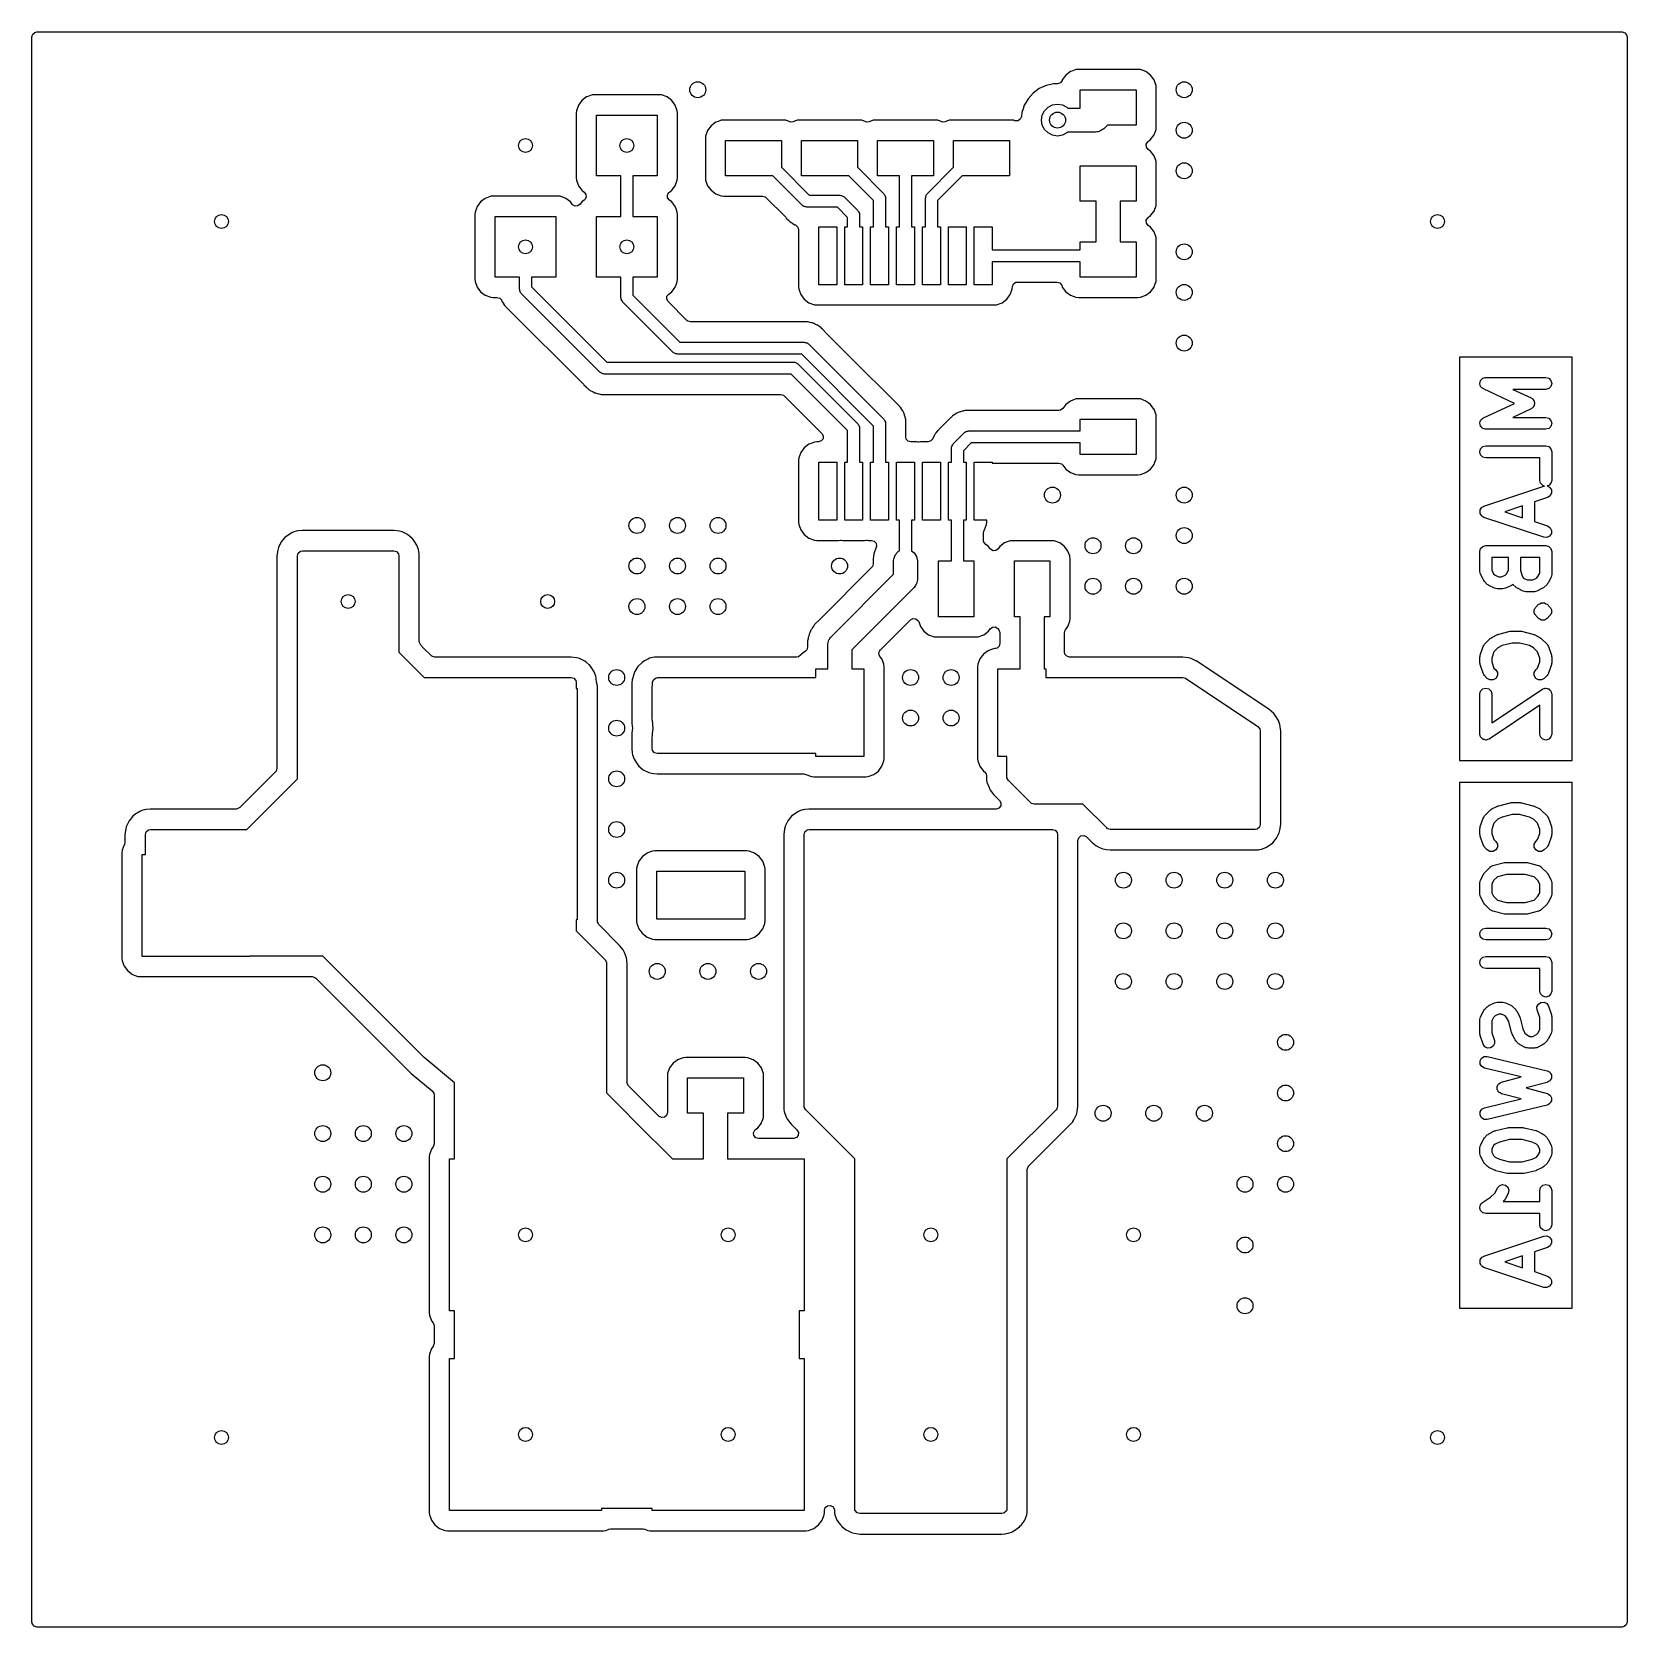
# Model space of a CAD drawing. Extents: x 0.01 to 1.59, y 0.01 to 1.59.
import ezdxf

# ---------------------------------------------------------------- set-up
doc = ezdxf.new("R2010")
doc.units = 0
doc.header["$MEASUREMENT"] = 0
doc.layers.add('BLACK', color=7, linetype='CONTINUOUS')

msp = doc.modelspace()

# ---------------------------------------------------------------- linework, layer by layer
at = {"layer": 'BLACK', "linetype": 'CONTINUOUS'}
for p, q in [((0.013, 1.5821), (0.0138, 1.5847)), ((0.013, 0.6729), (0.013, 1.5821)), ((0.0138, 1.5847), (0.0159, 1.5866)), ((0.0159, 1.5866), (0.0179, 1.587)), ((0.0179, 1.587), (1.5821, 1.587)), ((1.5821, 1.587), (1.5847, 1.5862)), ((1.5847, 1.5862), (1.5866, 1.5841)), ((1.5866, 1.5841), (1.587, 1.5821)), ((1.587, 1.5821), (1.587, 0.0179)), ((1.0332, 1.5443), (1.0297, 1.5397)), ((1.0378, 1.5478), (1.0332, 1.5443)), ((1.0401, 1.5486), (1.0378, 1.5478)), ((1.0378, 1.5478), (1.0378, 1.5478)), ((1.0378, 1.5478), (1.0378, 1.5478)), ((1.0432, 1.5498), (1.0401, 1.5486)), ((1.0456, 1.55), (1.0432, 1.5498)), ((1.0432, 1.5498), (1.0432, 1.5498)), ((1.1044, 1.55), (1.0456, 1.55)), ((1.0456, 1.55), (1.0456, 1.55)), ((1.0456, 1.55), (1.0456, 1.55)), ((1.1068, 1.5498), (1.1044, 1.55)), ((1.1044, 1.55), (1.1044, 1.55)), ((1.1044, 1.55), (1.1044, 1.55)), ((1.1122, 1.5478), (1.1068, 1.5498)), ((1.1068, 1.5498), (1.1068, 1.5498)), ((1.1068, 1.5498), (1.1068, 1.5498)), ((1.1168, 1.5443), (1.1122, 1.5478)), ((1.1203, 1.5397), (1.1168, 1.5443)), ((1.007, 1.5311), (1.0009, 1.5267)), ((1.0139, 1.5342), (1.007, 1.5311)), ((1.007, 1.5311), (1.007, 1.5311)), ((1.0212, 1.5358), (1.0139, 1.5342)), ((1.0248, 1.5358), (1.0212, 1.5358)), ((1.0252, 1.5358), (1.0248, 1.5358)), ((1.0278, 1.5368), (1.0252, 1.5358)), ((1.0295, 1.539), (1.0278, 1.5368)), ((1.0297, 1.5397), (1.0295, 1.539)), ((1.0297, 1.5397), (1.0297, 1.5397)), ((1.0475, 1.5118), (1.0475, 1.53)), ((1.0475, 1.53), (1.1025, 1.53)), ((1.1025, 1.53), (1.1025, 1.495)), ((1.1217, 1.5358), (1.1203, 1.5397)), ((1.1223, 1.5343), (1.1217, 1.5358)), ((1.1225, 1.5319), (1.1223, 1.5343)), ((1.1223, 1.5343), (1.1223, 1.5343)), ((1.1225, 1.4931), (1.1225, 1.5319)), ((1.1225, 1.5319), (1.1225, 1.5319)), ((0.5522, 1.5147), (0.5502, 1.5093)), ((0.5557, 1.5193), (0.5522, 1.5147)), ((0.5522, 1.5147), (0.5522, 1.5147)), ((0.5603, 1.5228), (0.5557, 1.5193)), ((0.5626, 1.5236), (0.5603, 1.5228)), ((0.5603, 1.5228), (0.5603, 1.5228)), ((0.5603, 1.5228), (0.5603, 1.5228)), ((0.5657, 1.5248), (0.5626, 1.5236)), ((0.5681, 1.525), (0.5657, 1.5248)), ((0.5657, 1.5248), (0.5657, 1.5248)), ((0.6319, 1.525), (0.5681, 1.525)), ((0.5681, 1.525), (0.5681, 1.525)), ((0.5681, 1.525), (0.5681, 1.525)), ((0.6343, 1.5248), (0.6319, 1.525)), ((0.6319, 1.525), (0.6319, 1.525)), ((0.6319, 1.525), (0.6319, 1.525)), ((0.6397, 1.5228), (0.6343, 1.5248)), ((0.6343, 1.5248), (0.6343, 1.5248)), ((0.6343, 1.5248), (0.6343, 1.5248)), ((0.6443, 1.5193), (0.6397, 1.5228)), ((0.6478, 1.5147), (0.6443, 1.5193)), ((0.6478, 1.5146), (0.6478, 1.5147)), ((0.6498, 1.5093), (0.6478, 1.5146)), ((0.991, 1.5111), (0.9898, 1.5075)), ((0.9921, 1.5146), (0.991, 1.5111)), ((0.9933, 1.5166), (0.9921, 1.5146)), ((0.9959, 1.5211), (0.9933, 1.5166)), ((1.0009, 1.5267), (0.9959, 1.5211)), ((0.9959, 1.5211), (0.9959, 1.5211)), ((1.0123, 1.5093), (1.0157, 1.5127)), ((1.0157, 1.5127), (1.0201, 1.515)), ((1.0201, 1.515), (1.025, 1.5157)), ((1.025, 1.5157), (1.0299, 1.515)), ((1.0299, 1.515), (1.0343, 1.5127)), ((1.0343, 1.5127), (1.0352, 1.5118)), ((1.0352, 1.5118), (1.0475, 1.5118)), ((0.5502, 1.5093), (0.55, 1.5069)), ((0.55, 1.5069), (0.55, 1.4431)), ((0.5502, 1.5093), (0.5502, 1.5093)), ((0.57, 1.445), (0.57, 1.505)), ((0.57, 1.505), (0.63, 1.505)), ((0.63, 1.505), (0.63, 1.445)), ((0.65, 1.5069), (0.6498, 1.5093)), ((0.6498, 1.5093), (0.6498, 1.5093)), ((0.65, 1.4431), (0.65, 1.5069)), ((0.65, 1.5069), (0.65, 1.5069)), ((0.6878, 1.4978), (0.6832, 1.4943)), ((0.6901, 1.4986), (0.6878, 1.4978)), ((0.6878, 1.4978), (0.6878, 1.4978)), ((0.6878, 1.4978), (0.6878, 1.4978)), ((0.6932, 1.4998), (0.6901, 1.4986)), ((0.6956, 1.5), (0.6932, 1.4998)), ((0.6932, 1.4998), (0.6932, 1.4998)), ((0.7544, 1.5), (0.6956, 1.5)), ((0.6956, 1.5), (0.6956, 1.5)), ((0.6956, 1.5), (0.6956, 1.5)), ((0.7568, 1.4998), (0.7544, 1.5)), ((0.7544, 1.5), (0.7544, 1.5)), ((0.7544, 1.5), (0.7544, 1.5)), ((0.7608, 1.4983), (0.7568, 1.4998)), ((0.7568, 1.4998), (0.7568, 1.4998)), ((0.7568, 1.4998), (0.7568, 1.4998)), ((0.7568, 1.4998), (0.7568, 1.4998)), ((0.7568, 1.4998), (0.7568, 1.4998)), ((0.7614, 1.4981), (0.7608, 1.4983)), ((0.7642, 1.4983), (0.7614, 1.4981)), ((0.7682, 1.4998), (0.7642, 1.4983)), ((0.7706, 1.5), (0.7682, 1.4998)), ((0.7682, 1.4998), (0.7682, 1.4998)), ((0.8294, 1.5), (0.7706, 1.5)), ((0.7706, 1.5), (0.7706, 1.5)), ((0.7706, 1.5), (0.7706, 1.5)), ((0.8318, 1.4998), (0.8294, 1.5)), ((0.8294, 1.5), (0.8294, 1.5)), ((0.8294, 1.5), (0.8294, 1.5)), ((0.8358, 1.4983), (0.8318, 1.4998)), ((0.8318, 1.4998), (0.8318, 1.4998)), ((0.8318, 1.4998), (0.8318, 1.4998)), ((0.8318, 1.4998), (0.8318, 1.4998)), ((0.8318, 1.4998), (0.8318, 1.4998)), ((0.8364, 1.4981), (0.8358, 1.4983)), ((0.8392, 1.4983), (0.8364, 1.4981)), ((0.8432, 1.4998), (0.8392, 1.4983)), ((0.8456, 1.5), (0.8432, 1.4998)), ((0.8432, 1.4998), (0.8432, 1.4998)), ((0.9044, 1.5), (0.8456, 1.5)), ((0.8456, 1.5), (0.8456, 1.5)), ((0.8456, 1.5), (0.8456, 1.5)), ((0.9068, 1.4998), (0.9044, 1.5)), ((0.9044, 1.5), (0.9044, 1.5)), ((0.9044, 1.5), (0.9044, 1.5)), ((0.9108, 1.4983), (0.9068, 1.4998)), ((0.9068, 1.4998), (0.9068, 1.4998)), ((0.9068, 1.4998), (0.9068, 1.4998)), ((0.9068, 1.4998), (0.9068, 1.4998)), ((0.9068, 1.4998), (0.9068, 1.4998)), ((0.9114, 1.4981), (0.9108, 1.4983)), ((0.9142, 1.4983), (0.9114, 1.4981)), ((0.9182, 1.4998), (0.9142, 1.4983)), ((0.9206, 1.5), (0.9182, 1.4998)), ((0.9182, 1.4998), (0.9182, 1.4998)), ((0.9794, 1.5), (0.9206, 1.5)), ((0.9206, 1.5), (0.9206, 1.5)), ((0.9206, 1.5), (0.9206, 1.5)), ((0.9818, 1.4998), (0.9794, 1.5)), ((0.9794, 1.5), (0.9794, 1.5)), ((0.9794, 1.5), (0.9794, 1.5)), ((0.9827, 1.4994), (0.9818, 1.4998)), ((0.9818, 1.4998), (0.9818, 1.4998)), ((0.9818, 1.4998), (0.9818, 1.4998)), ((0.9833, 1.4993), (0.9827, 1.4994)), ((0.9861, 1.4994), (0.9833, 1.4993)), ((0.9883, 1.501), (0.9861, 1.4994)), ((0.9894, 1.5035), (0.9883, 1.501)), ((0.9898, 1.5075), (0.9894, 1.5035)), ((1.0093, 1.5), (1.01, 1.5049)), ((1.01, 1.4951), (1.0093, 1.5)), ((1.01, 1.5049), (1.0123, 1.5093)), ((0.6777, 1.4843), (0.6775, 1.4819)), ((0.6775, 1.4819), (0.6775, 1.4431)), ((0.6797, 1.4897), (0.6777, 1.4843)), ((0.6777, 1.4843), (0.6777, 1.4843)), ((0.6832, 1.4943), (0.6797, 1.4897)), ((0.6797, 1.4897), (0.6797, 1.4897)), ((0.6975, 1.445), (0.6975, 1.48)), ((0.6975, 1.48), (0.7525, 1.48)), ((0.7525, 1.48), (0.7525, 1.4534)), ((0.7725, 1.445), (0.7725, 1.48)), ((0.7725, 1.48), (0.8275, 1.48)), ((0.8275, 1.48), (0.8275, 1.4534)), ((0.8475, 1.445), (0.8475, 1.48)), ((0.8475, 1.48), (0.9025, 1.48)), ((0.9025, 1.48), (0.9025, 1.445)), ((0.9225, 1.4534), (0.9225, 1.48)), ((0.9225, 1.48), (0.9775, 1.48)), ((0.9775, 1.48), (0.9775, 1.445)), ((1.0123, 1.4907), (1.01, 1.4951)), ((1.0157, 1.4873), (1.0123, 1.4907)), ((1.0201, 1.485), (1.0157, 1.4873)), ((1.025, 1.4843), (1.0201, 1.485)), ((1.0299, 1.485), (1.025, 1.4843)), ((1.0343, 1.4873), (1.0299, 1.485)), ((1.0352, 1.4882), (1.0343, 1.4873)), ((1.0625, 1.4882), (1.0352, 1.4882)), ((1.0638, 1.4884), (1.0625, 1.4882)), ((1.0652, 1.4885), (1.0638, 1.4884)), ((1.066, 1.4888), (1.0652, 1.4885)), ((1.0668, 1.489), (1.066, 1.4888)), ((1.0679, 1.4897), (1.0668, 1.489)), ((1.0692, 1.4903), (1.0679, 1.4897)), ((1.0702, 1.4911), (1.0692, 1.4903)), ((1.0705, 1.4913), (1.0702, 1.4911)), ((1.0706, 1.4914), (1.0705, 1.4913)), ((1.0709, 1.4916), (1.0706, 1.4914)), ((1.0742, 1.495), (1.0709, 1.4916)), ((1.1025, 1.495), (1.0742, 1.495)), ((1.1145, 1.479), (1.1168, 1.4807)), ((1.1168, 1.4807), (1.1203, 1.4853)), ((1.1203, 1.4853), (1.1223, 1.4907)), ((1.1203, 1.4853), (1.1203, 1.4853)), ((1.1223, 1.4907), (1.1225, 1.4931)), ((1.1223, 1.4907), (1.1223, 1.4907)), ((1.1225, 1.4931), (1.1225, 1.4931)), ((1.1126, 1.4761), (1.114, 1.4785)), ((1.1128, 1.4733), (1.1126, 1.4761)), ((1.1145, 1.471), (1.1128, 1.4733)), ((1.114, 1.4785), (1.1145, 1.479)), ((1.1158, 1.47), (1.1145, 1.471)), ((1.1168, 1.4693), (1.1158, 1.47)), ((1.1203, 1.4647), (1.1168, 1.4693)), ((1.122, 1.46), (1.1203, 1.4647)), ((0.7525, 1.4534), (0.7799, 1.4259)), ((0.8275, 1.4534), (0.8536, 1.4273)), ((0.8964, 1.4273), (0.9225, 1.4534)), ((1.0475, 1.42), (1.0475, 1.455)), ((1.0475, 1.455), (1.1025, 1.455)), ((1.1025, 1.455), (1.1025, 1.42)), ((1.1223, 1.4593), (1.122, 1.46)), ((1.1225, 1.4569), (1.1223, 1.4593)), ((1.1223, 1.4593), (1.1223, 1.4593)), ((1.1225, 1.4181), (1.1225, 1.4569)), ((1.1225, 1.4569), (1.1225, 1.4569)), ((0.55, 1.4431), (0.5502, 1.4407)), ((0.5502, 1.4407), (0.5502, 1.4407)), ((0.5502, 1.4407), (0.5522, 1.4353)), ((0.5522, 1.4353), (0.5522, 1.4353)), ((0.5522, 1.4353), (0.5557, 1.4307)), ((0.5941, 1.445), (0.57, 1.445)), ((0.5941, 1.405), (0.5941, 1.445)), ((0.63, 1.445), (0.6059, 1.445)), ((0.6059, 1.445), (0.6059, 1.405)), ((0.6443, 1.4307), (0.6478, 1.4353)), ((0.6478, 1.4353), (0.6498, 1.4407)), ((0.6478, 1.4353), (0.6478, 1.4353)), ((0.6498, 1.4407), (0.65, 1.4431)), ((0.6498, 1.4407), (0.6498, 1.4407)), ((0.65, 1.4431), (0.65, 1.4431)), ((0.6775, 1.4431), (0.6777, 1.4407)), ((0.6777, 1.4407), (0.6777, 1.4407)), ((0.6777, 1.4407), (0.6797, 1.4353)), ((0.6797, 1.4353), (0.6797, 1.4353)), ((0.6797, 1.4353), (0.6832, 1.4307)), ((0.7441, 1.445), (0.6975, 1.445)), ((0.7733, 1.4158), (0.7441, 1.445)), ((0.8191, 1.445), (0.7725, 1.445)), ((0.8435, 1.4206), (0.8191, 1.445)), ((0.8691, 1.445), (0.8475, 1.445)), ((0.8691, 1.3947), (0.8691, 1.445)), ((0.9025, 1.445), (0.8809, 1.445)), ((0.8809, 1.445), (0.8809, 1.3947)), ((0.9309, 1.445), (0.9065, 1.4206)), ((0.9775, 1.445), (0.9309, 1.445)), ((0.4557, 1.4193), (0.4522, 1.4147)), ((0.4603, 1.4228), (0.4557, 1.4193)), ((0.4635, 1.4239), (0.4603, 1.4228)), ((0.4603, 1.4228), (0.4603, 1.4228)), ((0.4603, 1.4228), (0.4603, 1.4228)), ((0.4657, 1.4248), (0.4635, 1.4239)), ((0.4681, 1.425), (0.4657, 1.4248)), ((0.4657, 1.4248), (0.4657, 1.4248)), ((0.5319, 1.425), (0.4681, 1.425)), ((0.4681, 1.425), (0.4681, 1.425)), ((0.4681, 1.425), (0.4681, 1.425)), ((0.5343, 1.4248), (0.5319, 1.425)), ((0.5319, 1.425), (0.5319, 1.425)), ((0.5319, 1.425), (0.5319, 1.425)), ((0.5397, 1.4228), (0.5343, 1.4248)), ((0.5343, 1.4248), (0.5343, 1.4248)), ((0.5343, 1.4248), (0.5343, 1.4248)), ((0.5443, 1.4193), (0.5397, 1.4228)), ((0.5397, 1.4228), (0.5397, 1.4228)), ((0.5397, 1.4228), (0.5397, 1.4228)), ((0.546, 1.417), (0.5443, 1.4193)), ((0.5465, 1.4165), (0.546, 1.417)), ((0.554, 1.417), (0.5517, 1.4153)), ((0.5557, 1.4193), (0.554, 1.417)), ((0.5557, 1.4307), (0.558, 1.429)), ((0.558, 1.421), (0.5557, 1.4193)), ((0.558, 1.429), (0.5597, 1.4267)), ((0.5585, 1.4215), (0.558, 1.421)), ((0.5599, 1.4239), (0.5585, 1.4215)), ((0.5597, 1.4267), (0.5599, 1.4239)), ((0.6401, 1.4261), (0.6415, 1.4285)), ((0.6403, 1.4233), (0.6401, 1.4261)), ((0.642, 1.421), (0.6403, 1.4233)), ((0.6415, 1.4285), (0.642, 1.429)), ((0.642, 1.429), (0.6443, 1.4307)), ((0.6443, 1.4193), (0.642, 1.421)), ((0.6477, 1.4147), (0.6443, 1.4193)), ((0.6832, 1.4307), (0.6878, 1.4272)), ((0.6878, 1.4272), (0.6878, 1.4272)), ((0.6878, 1.4272), (0.6932, 1.4252)), ((0.6932, 1.4252), (0.6932, 1.4252)), ((0.6932, 1.4252), (0.6956, 1.425)), ((0.6956, 1.425), (0.6956, 1.425)), ((0.6956, 1.425), (0.7338, 1.425)), ((0.7338, 1.425), (0.7365, 1.4242)), ((0.7365, 1.4242), (0.7373, 1.4235)), ((0.7373, 1.4235), (0.7568, 1.4041)), ((0.7799, 1.4259), (0.8103, 1.4259)), ((0.8103, 1.4259), (0.8111, 1.4257)), ((0.8111, 1.4257), (0.8118, 1.4257)), ((0.8118, 1.4257), (0.8125, 1.4253)), ((0.8125, 1.4253), (0.8133, 1.4251)), ((0.8133, 1.4251), (0.8138, 1.4246)), ((0.8138, 1.4246), (0.8145, 1.4242)), ((0.8145, 1.4242), (0.828, 1.4107)), ((0.8435, 1.3947), (0.8435, 1.4206)), ((0.8536, 1.4273), (0.854, 1.4266)), ((0.854, 1.4266), (0.8545, 1.426)), ((0.8545, 1.426), (0.8547, 1.4253)), ((0.8547, 1.4253), (0.8551, 1.4246)), ((0.8551, 1.4246), (0.8551, 1.4238)), ((0.8551, 1.4238), (0.8553, 1.4231)), ((0.8553, 1.4231), (0.8553, 1.3947)), ((0.8947, 1.4231), (0.8949, 1.4238)), ((0.8947, 1.3947), (0.8947, 1.4231)), ((0.8949, 1.4246), (0.8953, 1.4253)), ((0.8949, 1.4238), (0.8949, 1.4246)), ((0.8953, 1.4253), (0.8955, 1.426)), ((0.8955, 1.426), (0.896, 1.4266)), ((0.896, 1.4266), (0.8964, 1.4273)), ((0.9065, 1.4206), (0.9065, 1.3947)), ((1.0632, 1.42), (1.0475, 1.42)), ((1.0632, 1.38), (1.0632, 1.42)), ((1.1025, 1.42), (1.0868, 1.42)), ((1.0868, 1.42), (1.0868, 1.38)), ((1.1223, 1.4157), (1.1225, 1.4181)), ((1.1225, 1.4181), (1.1225, 1.4181)), ((0.4502, 1.4093), (0.45, 1.4069)), ((0.45, 1.4069), (0.45, 1.3431)), ((0.4522, 1.4147), (0.4502, 1.4093)), ((0.4502, 1.4093), (0.4502, 1.4093)), ((0.4522, 1.4147), (0.4522, 1.4147)), ((0.47, 1.345), (0.47, 1.405)), ((0.47, 1.405), (0.53, 1.405)), ((0.53, 1.405), (0.53, 1.345)), ((0.5489, 1.4151), (0.5465, 1.4165)), ((0.5517, 1.4153), (0.5489, 1.4151)), ((0.57, 1.345), (0.57, 1.405)), ((0.57, 1.405), (0.5941, 1.405)), ((0.6059, 1.405), (0.63, 1.405)), ((0.63, 1.405), (0.63, 1.345)), ((0.6478, 1.4147), (0.6477, 1.4147)), ((0.6486, 1.4124), (0.6478, 1.4147)), ((0.6498, 1.4093), (0.6486, 1.4124)), ((0.65, 1.4069), (0.6498, 1.4093)), ((0.6498, 1.4093), (0.6498, 1.4093)), ((0.65, 1.3431), (0.65, 1.4069)), ((0.65, 1.4069), (0.65, 1.4069)), ((0.7568, 1.4041), (0.7572, 1.4036)), ((0.7572, 1.4036), (0.7572, 1.4036)), ((0.7572, 1.4036), (0.7574, 1.4033)), ((0.7574, 1.4033), (0.7594, 1.4014)), ((0.7594, 1.4014), (0.7595, 1.4013)), ((0.7595, 1.4013), (0.7603, 1.4005)), ((0.774, 1.4154), (0.7733, 1.4158)), ((0.7745, 1.4149), (0.774, 1.4154)), ((0.7753, 1.4147), (0.7745, 1.4149)), ((0.776, 1.4143), (0.7753, 1.4147)), ((0.7767, 1.4143), (0.776, 1.4143)), ((0.7775, 1.4141), (0.7767, 1.4143)), ((0.8079, 1.4141), (0.7775, 1.4141)), ((0.8179, 1.404), (0.8079, 1.4141)), ((0.8179, 1.3947), (0.8179, 1.404)), ((0.828, 1.4107), (0.8284, 1.41)), ((0.8284, 1.41), (0.8289, 1.4094)), ((0.8289, 1.4094), (0.8291, 1.4087)), ((0.8291, 1.4087), (0.8295, 1.408)), ((0.8295, 1.408), (0.8295, 1.4072)), ((0.8295, 1.4072), (0.8297, 1.4065)), ((0.8297, 1.4065), (0.8297, 1.3947)), ((1.1126, 1.4011), (1.114, 1.4035)), ((1.1128, 1.3983), (1.1126, 1.4011)), ((1.114, 1.4035), (1.1145, 1.404)), ((1.1145, 1.404), (1.1168, 1.4057)), ((1.1168, 1.4057), (1.1203, 1.4103)), ((1.1203, 1.4103), (1.1223, 1.4157)), ((1.1203, 1.4103), (1.1203, 1.4103)), ((1.1223, 1.4157), (1.1223, 1.4157)), ((0.7603, 1.4005), (0.7603, 1.4005)), ((0.7603, 1.4005), (0.7605, 1.4004)), ((0.7605, 1.4004), (0.7608, 1.4001)), ((0.7608, 1.4001), (0.7621, 1.3989)), ((0.7621, 1.3989), (0.7621, 1.3989)), ((0.7621, 1.3989), (0.7629, 1.3985)), ((0.7629, 1.3985), (0.7635, 1.398)), ((0.7635, 1.398), (0.7642, 1.3975)), ((0.7642, 1.3975), (0.7642, 1.3975)), ((0.7642, 1.3975), (0.7659, 1.3968)), ((0.7659, 1.3968), (0.7663, 1.3966)), ((0.7663, 1.3966), (0.7668, 1.3963)), ((0.7668, 1.3963), (0.7688, 1.3943)), ((0.7688, 1.3943), (0.7694, 1.392)), ((0.7694, 1.392), (0.7694, 1.3357)), ((0.7894, 1.3376), (0.7894, 1.3947)), ((0.7894, 1.3947), (0.8071, 1.3947)), ((0.8071, 1.3947), (0.8071, 1.3376)), ((0.815, 1.3376), (0.815, 1.3947)), ((0.815, 1.3947), (0.8179, 1.3947)), ((0.8297, 1.3947), (0.8327, 1.3947)), ((0.8327, 1.3947), (0.8327, 1.3376)), ((0.8406, 1.3376), (0.8406, 1.3947)), ((0.8406, 1.3947), (0.8435, 1.3947)), ((0.8553, 1.3947), (0.8583, 1.3947)), ((0.8583, 1.3947), (0.8583, 1.3376)), ((0.8661, 1.3376), (0.8661, 1.3947)), ((0.8661, 1.3947), (0.8691, 1.3947)), ((0.8809, 1.3947), (0.8839, 1.3947)), ((0.8839, 1.3947), (0.8839, 1.3376)), ((0.8917, 1.3376), (0.8917, 1.3947)), ((0.8917, 1.3947), (0.8947, 1.3947)), ((0.9065, 1.3947), (0.9094, 1.3947)), ((0.9094, 1.3947), (0.9094, 1.3376)), ((0.9173, 1.3376), (0.9173, 1.3947)), ((0.9173, 1.3947), (0.935, 1.3947)), ((0.935, 1.3947), (0.935, 1.3376)), ((0.9429, 1.3376), (0.9429, 1.3947)), ((0.9429, 1.3947), (0.9606, 1.3947)), ((0.9606, 1.3947), (0.9606, 1.372)), ((1.1145, 1.396), (1.1128, 1.3983)), ((1.1168, 1.3943), (1.1145, 1.396)), ((1.1203, 1.3897), (1.1168, 1.3943)), ((1.1168, 1.3943), (1.1168, 1.3943)), ((1.122, 1.385), (1.1203, 1.3897)), ((0.9606, 1.372), (1.0475, 1.372)), ((1.0475, 1.372), (1.0475, 1.38)), ((1.0475, 1.38), (1.0632, 1.38)), ((1.0868, 1.38), (1.1025, 1.38)), ((1.1025, 1.38), (1.1025, 1.345)), ((1.1223, 1.3843), (1.122, 1.385)), ((1.1225, 1.3819), (1.1223, 1.3843)), ((1.1223, 1.3843), (1.1223, 1.3843)), ((1.1225, 1.3431), (1.1225, 1.3819)), ((1.1225, 1.3819), (1.1225, 1.3819)), ((1.0475, 1.3602), (0.9606, 1.3602)), ((0.9606, 1.3602), (0.9606, 1.3376)), ((1.0475, 1.345), (1.0475, 1.3602)), ((0.45, 1.3431), (0.4502, 1.3407)), ((0.4502, 1.3407), (0.4502, 1.3407)), ((0.4502, 1.3407), (0.4522, 1.3353)), ((0.4941, 1.345), (0.47, 1.345)), ((0.4941, 1.3332), (0.4941, 1.345)), ((0.53, 1.345), (0.5059, 1.345)), ((0.5059, 1.345), (0.5059, 1.3356)), ((0.5941, 1.345), (0.57, 1.345)), ((0.5941, 1.3332), (0.5941, 1.345)), ((0.63, 1.345), (0.6059, 1.345)), ((0.6059, 1.345), (0.6059, 1.3332)), ((0.6479, 1.3358), (0.6489, 1.3384)), ((0.6489, 1.3384), (0.6498, 1.3407)), ((0.6498, 1.3407), (0.65, 1.3431)), ((0.6498, 1.3407), (0.6498, 1.3407)), ((0.65, 1.3431), (0.65, 1.3431)), ((0.9807, 1.3358), (0.9817, 1.3384)), ((0.9817, 1.3384), (0.984, 1.34)), ((0.984, 1.34), (0.9856, 1.3402)), ((0.9856, 1.3402), (1.0245, 1.3402)), ((1.0245, 1.3402), (1.0272, 1.3394)), ((1.0272, 1.3394), (1.029, 1.3373)), ((1.1025, 1.345), (1.0475, 1.345)), ((1.1204, 1.3358), (1.1214, 1.3384)), ((1.1214, 1.3384), (1.1223, 1.3407)), ((1.1223, 1.3407), (1.1225, 1.3431)), ((1.1223, 1.3407), (1.1223, 1.3407)), ((1.1225, 1.3431), (1.1225, 1.3431)), ((0.4522, 1.3353), (0.4522, 1.3353)), ((0.4522, 1.3353), (0.4557, 1.3307)), ((0.4557, 1.3307), (0.4603, 1.3272)), ((0.4603, 1.3272), (0.4603, 1.3272)), ((0.4603, 1.3272), (0.4657, 1.3252)), ((0.4657, 1.3252), (0.4657, 1.3252)), ((0.4657, 1.3252), (0.4681, 1.325)), ((0.4681, 1.325), (0.4681, 1.325)), ((0.4681, 1.325), (0.4719, 1.325)), ((0.4719, 1.325), (0.4746, 1.3242)), ((0.4746, 1.3242), (0.4762, 1.3225)), ((0.4762, 1.3225), (0.4764, 1.3221)), ((0.4943, 1.3324), (0.4941, 1.3332)), ((0.4943, 1.3317), (0.4943, 1.3324)), ((0.4947, 1.331), (0.4943, 1.3317)), ((0.4949, 1.3302), (0.4947, 1.331)), ((0.4954, 1.3297), (0.4949, 1.3302)), ((0.4958, 1.329), (0.4954, 1.3297)), ((0.5737, 1.2511), (0.4958, 1.329)), ((0.5059, 1.3356), (0.5803, 1.2612)), ((0.5941, 1.325), (0.5941, 1.3332)), ((0.5943, 1.3242), (0.5941, 1.325)), ((0.5943, 1.3235), (0.5943, 1.3242)), ((0.5947, 1.3228), (0.5943, 1.3235)), ((0.5949, 1.322), (0.5947, 1.3228)), ((0.6059, 1.3332), (0.6059, 1.3274)), ((0.6059, 1.3274), (0.6524, 1.2809)), ((0.6394, 1.3234), (0.6396, 1.3262)), ((0.6407, 1.3209), (0.6394, 1.3234)), ((0.6396, 1.3262), (0.6413, 1.3284)), ((0.6413, 1.3284), (0.6443, 1.3307)), ((0.6443, 1.3307), (0.6478, 1.3353)), ((0.6478, 1.3353), (0.6479, 1.3358)), ((0.6478, 1.3353), (0.6478, 1.3353)), ((0.7694, 1.3357), (0.7696, 1.3333)), ((0.7696, 1.3333), (0.7696, 1.3333)), ((0.7696, 1.3333), (0.7716, 1.3279)), ((0.7716, 1.3279), (0.7716, 1.3279)), ((0.7716, 1.3279), (0.7751, 1.3233)), ((0.7751, 1.3233), (0.7797, 1.3198)), ((0.8071, 1.3376), (0.7894, 1.3376)), ((0.8327, 1.3376), (0.815, 1.3376)), ((0.8583, 1.3376), (0.8406, 1.3376)), ((0.8839, 1.3376), (0.8661, 1.3376)), ((0.9094, 1.3376), (0.8917, 1.3376)), ((0.935, 1.3376), (0.9173, 1.3376)), ((0.9606, 1.3376), (0.9429, 1.3376)), ((0.9703, 1.3198), (0.9749, 1.3233)), ((0.9749, 1.3233), (0.9784, 1.3279)), ((0.9784, 1.3279), (0.9804, 1.3333)), ((0.9784, 1.3279), (0.9784, 1.3279)), ((0.9804, 1.3333), (0.9807, 1.3358)), ((0.9804, 1.3333), (0.9804, 1.3333)), ((1.029, 1.3373), (1.0291, 1.337)), ((1.0291, 1.337), (1.0297, 1.3353)), ((1.0297, 1.3353), (1.0332, 1.3307)), ((1.0332, 1.3307), (1.0378, 1.3272)), ((1.0378, 1.3272), (1.0378, 1.3272)), ((1.0378, 1.3272), (1.0432, 1.3252)), ((1.0432, 1.3252), (1.0432, 1.3252)), ((1.0432, 1.3252), (1.0456, 1.325)), ((1.0456, 1.325), (1.0456, 1.325)), ((1.0456, 1.325), (1.1044, 1.325)), ((1.1044, 1.325), (1.1068, 1.3252)), ((1.1068, 1.3252), (1.1122, 1.3272)), ((1.1068, 1.3252), (1.1068, 1.3252)), ((1.1122, 1.3272), (1.1168, 1.3307)), ((1.1122, 1.3272), (1.1122, 1.3272)), ((1.1168, 1.3307), (1.1203, 1.3353)), ((1.1203, 1.3353), (1.1204, 1.3358)), ((1.1203, 1.3353), (1.1203, 1.3353)), ((0.4764, 1.3221), (0.4768, 1.3214)), ((0.4768, 1.3214), (0.4771, 1.3206)), ((0.4771, 1.3206), (0.4771, 1.3206)), ((0.4771, 1.3206), (0.4782, 1.3191)), ((0.4782, 1.3191), (0.4784, 1.3187)), ((0.4784, 1.3187), (0.4794, 1.3172)), ((0.4794, 1.3172), (0.4799, 1.3166)), ((0.4799, 1.3166), (0.4805, 1.316)), ((0.4805, 1.316), (0.481, 1.3153)), ((0.481, 1.3153), (0.481, 1.3153)), ((0.481, 1.3153), (0.4824, 1.3141)), ((0.4824, 1.3141), (0.4827, 1.3138)), ((0.4827, 1.3138), (0.5571, 1.2394)), ((0.5954, 1.3215), (0.5949, 1.322)), ((0.5958, 1.3208), (0.5954, 1.3215)), ((0.6458, 1.2708), (0.5958, 1.3208)), ((0.6593, 1.3024), (0.6407, 1.3209)), ((0.7797, 1.3198), (0.7797, 1.3198)), ((0.7797, 1.3198), (0.7851, 1.3178)), ((0.7851, 1.3178), (0.7851, 1.3178)), ((0.7851, 1.3178), (0.7875, 1.3176)), ((0.7875, 1.3176), (0.7875, 1.3176)), ((0.7875, 1.3176), (0.809, 1.3176)), ((0.809, 1.3176), (0.8105, 1.3177)), ((0.809, 1.3176), (0.809, 1.3176)), ((0.809, 1.3176), (0.809, 1.3176)), ((0.809, 1.3176), (0.809, 1.3176)), ((0.8105, 1.3177), (0.8116, 1.3177)), ((0.8116, 1.3177), (0.813, 1.3176)), ((0.813, 1.3176), (0.813, 1.3176)), ((0.813, 1.3176), (0.813, 1.3176)), ((0.813, 1.3176), (0.813, 1.3176)), ((0.813, 1.3176), (0.8346, 1.3176)), ((0.8346, 1.3176), (0.8361, 1.3177)), ((0.8346, 1.3176), (0.8346, 1.3176)), ((0.8346, 1.3176), (0.8346, 1.3176)), ((0.8346, 1.3176), (0.8346, 1.3176)), ((0.8361, 1.3177), (0.8371, 1.3177)), ((0.8371, 1.3177), (0.8386, 1.3176)), ((0.8386, 1.3176), (0.8386, 1.3176)), ((0.8386, 1.3176), (0.8386, 1.3176)), ((0.8386, 1.3176), (0.8386, 1.3176)), ((0.8386, 1.3176), (0.8602, 1.3176)), ((0.8602, 1.3176), (0.8617, 1.3177)), ((0.8602, 1.3176), (0.8602, 1.3176)), ((0.8602, 1.3176), (0.8602, 1.3176)), ((0.8602, 1.3176), (0.8602, 1.3176)), ((0.8617, 1.3177), (0.8627, 1.3177)), ((0.8627, 1.3177), (0.8642, 1.3176)), ((0.8642, 1.3176), (0.8642, 1.3176)), ((0.8642, 1.3176), (0.8642, 1.3176)), ((0.8642, 1.3176), (0.8642, 1.3176)), ((0.8642, 1.3176), (0.8858, 1.3176)), ((0.8858, 1.3176), (0.8873, 1.3177)), ((0.8858, 1.3176), (0.8858, 1.3176)), ((0.8858, 1.3176), (0.8858, 1.3176)), ((0.8858, 1.3176), (0.8858, 1.3176)), ((0.8873, 1.3177), (0.8883, 1.3177)), ((0.8883, 1.3177), (0.8898, 1.3176)), ((0.8898, 1.3176), (0.8898, 1.3176)), ((0.8898, 1.3176), (0.8898, 1.3176)), ((0.8898, 1.3176), (0.8898, 1.3176)), ((0.8898, 1.3176), (0.9114, 1.3176)), ((0.9114, 1.3176), (0.9129, 1.3177)), ((0.9114, 1.3176), (0.9114, 1.3176)), ((0.9114, 1.3176), (0.9114, 1.3176)), ((0.9114, 1.3176), (0.9114, 1.3176)), ((0.9129, 1.3177), (0.9139, 1.3177)), ((0.9139, 1.3177), (0.9154, 1.3176)), ((0.9154, 1.3176), (0.9154, 1.3176)), ((0.9154, 1.3176), (0.9154, 1.3176)), ((0.9154, 1.3176), (0.9154, 1.3176)), ((0.9154, 1.3176), (0.937, 1.3176)), ((0.937, 1.3176), (0.9384, 1.3177)), ((0.937, 1.3176), (0.937, 1.3176)), ((0.937, 1.3176), (0.937, 1.3176)), ((0.937, 1.3176), (0.937, 1.3176)), ((0.9384, 1.3177), (0.9395, 1.3177)), ((0.9395, 1.3177), (0.941, 1.3176)), ((0.941, 1.3176), (0.941, 1.3176)), ((0.941, 1.3176), (0.941, 1.3176)), ((0.941, 1.3176), (0.941, 1.3176)), ((0.941, 1.3176), (0.9625, 1.3176)), ((0.9625, 1.3176), (0.9649, 1.3178)), ((0.9649, 1.3178), (0.9703, 1.3198)), ((0.9649, 1.3178), (0.9649, 1.3178)), ((0.9703, 1.3198), (0.9703, 1.3198)), ((0.6601, 1.3017), (0.6593, 1.3024)), ((0.6628, 1.3009), (0.6601, 1.3017)), ((0.7735, 1.3009), (0.6628, 1.3009)), ((0.774, 1.3009), (0.7735, 1.3009)), ((0.7758, 1.3011), (0.774, 1.3009)), ((0.7767, 1.301), (0.7758, 1.3011)), ((0.7774, 1.3009), (0.7767, 1.301)), ((0.7783, 1.3009), (0.7774, 1.3009)), ((0.78, 1.3005), (0.7783, 1.3009)), ((0.7783, 1.3009), (0.7783, 1.3009)), ((0.7805, 1.3004), (0.78, 1.3005)), ((0.7823, 1.3001), (0.7805, 1.3004)), ((0.7831, 1.2998), (0.7823, 1.3001)), ((0.7838, 1.2995), (0.7831, 1.2998)), ((0.7846, 1.2993), (0.7838, 1.2995)), ((0.7862, 1.2984), (0.7846, 1.2993)), ((0.7846, 1.2993), (0.7846, 1.2993)), ((0.7846, 1.2993), (0.7846, 1.2993)), ((0.7866, 1.2982), (0.7862, 1.2984)), ((0.7877, 1.2978), (0.7866, 1.2982)), ((0.7883, 1.2975), (0.7877, 1.2978)), ((0.789, 1.297), (0.7883, 1.2975)), ((0.7896, 1.2965), (0.789, 1.297)), ((0.7904, 1.2961), (0.7896, 1.2965)), ((0.7917, 1.2949), (0.7904, 1.2961)), ((0.792, 1.2946), (0.7917, 1.2949)), ((0.7922, 1.2945), (0.792, 1.2946)), ((0.793, 1.2937), (0.7922, 1.2945)), ((0.7931, 1.2936), (0.793, 1.2937)), ((0.7951, 1.2917), (0.7931, 1.2936)), ((0.7953, 1.2914), (0.7951, 1.2917)), ((0.7951, 1.2917), (0.7951, 1.2917)), ((0.7957, 1.2909), (0.7953, 1.2914)), ((0.7953, 1.2914), (0.7953, 1.2914)), ((0.8204, 1.2662), (0.7957, 1.2909)), ((0.6524, 1.2809), (0.775, 1.2809)), ((0.775, 1.2809), (0.7758, 1.2807)), ((0.7758, 1.2807), (0.7765, 1.2807)), ((0.7765, 1.2807), (0.7772, 1.2803)), ((0.7772, 1.2803), (0.778, 1.2801)), ((0.778, 1.2801), (0.7785, 1.2796)), ((0.7785, 1.2796), (0.7792, 1.2792)), ((0.7792, 1.2792), (0.8536, 1.2048)), ((0.5803, 1.2612), (0.7647, 1.2612)), ((0.6465, 1.2704), (0.6458, 1.2708)), ((0.647, 1.2699), (0.6465, 1.2704)), ((0.6478, 1.2697), (0.647, 1.2699)), ((0.6485, 1.2693), (0.6478, 1.2697)), ((0.6492, 1.2693), (0.6485, 1.2693)), ((0.65, 1.2691), (0.6492, 1.2693)), ((0.7726, 1.2691), (0.65, 1.2691)), ((0.7647, 1.2612), (0.7654, 1.261)), ((0.7654, 1.261), (0.7662, 1.261)), ((0.7662, 1.261), (0.7669, 1.2606)), ((0.7669, 1.2606), (0.7676, 1.2604)), ((0.7676, 1.2604), (0.7682, 1.2599)), ((0.7682, 1.2599), (0.7689, 1.2595)), ((0.7689, 1.2595), (0.828, 1.2004)), ((0.8435, 1.1981), (0.7726, 1.2691)), ((0.8667, 1.22), (0.8204, 1.2662)), ((1.5328, 1.2662), (1.4215, 1.2662)), ((1.4215, 1.2662), (1.4215, 0.8681)), ((1.5328, 0.8681), (1.5328, 1.2662)), ((0.5744, 1.2508), (0.5737, 1.2511)), ((0.5749, 1.2502), (0.5744, 1.2508)), ((0.5757, 1.25), (0.5749, 1.2502)), ((0.5763, 1.2496), (0.5757, 1.25)), ((0.5771, 1.2496), (0.5763, 1.2496)), ((0.5779, 1.2494), (0.5771, 1.2496)), ((0.7622, 1.2494), (0.5779, 1.2494)), ((0.8179, 1.1937), (0.7622, 1.2494)), ((1.4425, 1.2431), (1.4434, 1.244)), ((1.4434, 1.244), (1.4443, 1.245)), ((1.4443, 1.245), (1.4445, 1.2451)), ((1.4445, 1.2451), (1.4447, 1.2452)), ((1.4447, 1.2452), (1.4459, 1.2456)), ((1.4459, 1.2456), (1.4471, 1.246)), ((1.4471, 1.246), (1.4474, 1.246)), ((1.4474, 1.246), (1.4477, 1.246)), ((1.4477, 1.246), (1.5067, 1.246)), ((1.5067, 1.246), (1.5097, 1.2452)), ((1.5097, 1.2452), (1.5118, 1.2431)), ((0.5571, 1.2394), (0.5575, 1.2389)), ((0.5575, 1.2389), (0.5575, 1.2389)), ((0.5575, 1.2389), (0.5577, 1.2387)), ((0.5577, 1.2387), (0.5598, 1.2367)), ((0.5598, 1.2367), (0.5599, 1.2366)), ((0.5599, 1.2366), (0.5607, 1.2358)), ((0.5607, 1.2358), (0.5607, 1.2358)), ((0.5607, 1.2358), (0.5608, 1.2357)), ((0.5608, 1.2357), (0.5612, 1.2354)), ((0.5612, 1.2354), (0.5625, 1.2342)), ((0.5625, 1.2342), (0.5625, 1.2342)), ((0.5625, 1.2342), (0.5633, 1.2338)), ((0.5633, 1.2338), (0.5639, 1.2333)), ((0.5639, 1.2333), (0.5646, 1.2328)), ((0.5646, 1.2328), (0.5646, 1.2328)), ((0.5646, 1.2328), (0.5662, 1.2321)), ((0.5662, 1.2321), (0.5667, 1.2319)), ((0.5667, 1.2319), (0.5683, 1.231)), ((0.5683, 1.231), (0.5683, 1.231)), ((0.5683, 1.231), (0.5691, 1.2308)), ((0.5691, 1.2308), (0.5698, 1.2306)), ((0.5698, 1.2306), (0.5706, 1.2302)), ((0.5706, 1.2302), (0.5724, 1.2299)), ((0.5724, 1.2299), (0.5728, 1.2298)), ((0.5728, 1.2298), (0.5746, 1.2294)), ((0.5746, 1.2294), (0.5746, 1.2294)), ((0.5746, 1.2294), (0.5754, 1.2294)), ((0.5754, 1.2294), (0.5762, 1.2293)), ((0.5762, 1.2293), (0.5771, 1.2292)), ((0.5771, 1.2292), (0.5789, 1.2294)), ((0.5789, 1.2294), (0.5793, 1.2294)), ((0.5793, 1.2294), (0.7519, 1.2294)), ((0.7519, 1.2294), (0.7546, 1.2286)), ((0.7546, 1.2286), (0.7554, 1.2279)), ((0.7554, 1.2279), (0.7924, 1.1909)), ((1.4417, 1.2401), (1.4421, 1.2414)), ((1.4418, 1.2399), (1.4417, 1.2401)), ((1.4418, 1.2396), (1.4418, 1.2399)), ((1.4422, 1.2384), (1.4418, 1.2396)), ((1.4421, 1.2414), (1.4423, 1.2426)), ((1.4425, 1.2372), (1.4422, 1.2384)), ((1.4423, 1.2426), (1.4425, 1.2428)), ((1.4425, 1.2428), (1.4425, 1.2431)), ((1.4427, 1.237), (1.4425, 1.2372)), ((1.4428, 1.2367), (1.4427, 1.237)), ((1.4438, 1.2359), (1.4428, 1.2367)), ((1.4447, 1.235), (1.4438, 1.2359)), ((1.445, 1.235), (1.4447, 1.235)), ((1.4452, 1.2348), (1.445, 1.235)), ((1.4759, 1.2204), (1.4452, 1.2348)), ((1.5067, 1.2342), (1.4743, 1.2342)), ((1.4743, 1.2342), (1.4923, 1.2258)), ((1.5097, 1.235), (1.5067, 1.2342)), ((1.5118, 1.2372), (1.5097, 1.235)), ((1.5118, 1.2431), (1.5126, 1.2401)), ((1.5126, 1.2401), (1.5118, 1.2372)), ((0.8671, 1.2196), (0.8667, 1.22)), ((0.8685, 1.2185), (0.8671, 1.2196)), ((0.869, 1.2178), (0.8685, 1.2185)), ((0.8685, 1.2185), (0.8685, 1.2185)), ((0.8695, 1.2172), (0.869, 1.2178)), ((0.8701, 1.2166), (0.8695, 1.2172)), ((0.871, 1.215), (0.8701, 1.2166)), ((0.8712, 1.2147), (0.871, 1.215)), ((0.8723, 1.2132), (0.8712, 1.2147)), ((0.8726, 1.2124), (0.8723, 1.2132)), ((0.873, 1.2117), (0.8726, 1.2124)), ((0.9293, 1.2121), (0.9289, 1.212)), ((0.931, 1.2128), (0.9293, 1.2121)), ((0.9313, 1.2129), (0.931, 1.2128)), ((0.9318, 1.2129), (0.9313, 1.2129)), ((0.9326, 1.2131), (0.9318, 1.2129)), ((0.9334, 1.2133), (0.9326, 1.2131)), ((0.9352, 1.2134), (0.9334, 1.2133)), ((0.9357, 1.2134), (0.9352, 1.2134)), ((0.9359, 1.2134), (0.9357, 1.2134)), ((0.937, 1.2134), (0.9359, 1.2134)), ((0.9372, 1.2134), (0.937, 1.2134)), ((0.94, 1.2135), (0.9372, 1.2134)), ((0.9403, 1.2135), (0.94, 1.2135)), ((0.9409, 1.2134), (0.9403, 1.2135)), ((0.9403, 1.2135), (0.9403, 1.2135)), ((1.0263, 1.2134), (0.9409, 1.2134)), ((1.028, 1.2137), (1.0263, 1.2134)), ((1.0303, 1.2154), (1.028, 1.2137)), ((1.0332, 1.2193), (1.0303, 1.2154)), ((1.0378, 1.2228), (1.0332, 1.2193)), ((1.0401, 1.2236), (1.0378, 1.2228)), ((1.0378, 1.2228), (1.0378, 1.2228)), ((1.0378, 1.2228), (1.0378, 1.2228)), ((1.0432, 1.2248), (1.0401, 1.2236)), ((1.0456, 1.225), (1.0432, 1.2248)), ((1.0432, 1.2248), (1.0432, 1.2248)), ((1.1044, 1.225), (1.0456, 1.225)), ((1.0456, 1.225), (1.0456, 1.225)), ((1.0456, 1.225), (1.0456, 1.225)), ((1.1068, 1.2248), (1.1044, 1.225)), ((1.1044, 1.225), (1.1044, 1.225)), ((1.1044, 1.225), (1.1044, 1.225)), ((1.1122, 1.2228), (1.1068, 1.2248)), ((1.1068, 1.2248), (1.1068, 1.2248)), ((1.1068, 1.2248), (1.1068, 1.2248)), ((1.1168, 1.2193), (1.1122, 1.2228)), ((1.1122, 1.2228), (1.1122, 1.2228)), ((1.1122, 1.2228), (1.1122, 1.2228)), ((1.1201, 1.2148), (1.1168, 1.2193)), ((1.1203, 1.2147), (1.1201, 1.2148)), ((1.1217, 1.2107), (1.1203, 1.2147)), ((1.4452, 1.2061), (1.4759, 1.2204)), ((1.4923, 1.2151), (1.4743, 1.2067)), ((1.4923, 1.2258), (1.4927, 1.2255)), ((1.4927, 1.2154), (1.4923, 1.2151)), ((1.4927, 1.2255), (1.4932, 1.2253)), ((1.4932, 1.2156), (1.4927, 1.2154)), ((1.4932, 1.2253), (1.4939, 1.2245)), ((1.4939, 1.2164), (1.4932, 1.2156)), ((1.4939, 1.2245), (1.4947, 1.2238)), ((1.4947, 1.2171), (1.4939, 1.2164)), ((1.4947, 1.2238), (1.4948, 1.2233)), ((1.4948, 1.2176), (1.4947, 1.2171)), ((1.4948, 1.2233), (1.4952, 1.2229)), ((1.4952, 1.218), (1.4948, 1.2176)), ((1.4952, 1.2229), (1.4954, 1.2219)), ((1.4954, 1.219), (1.4952, 1.218)), ((1.4954, 1.2219), (1.4957, 1.221)), ((1.4957, 1.2199), (1.4954, 1.219)), ((1.4957, 1.221), (1.4956, 1.2204)), ((1.4956, 1.2204), (1.4957, 1.2199)), ((0.828, 1.2004), (0.8284, 1.1997)), ((0.8284, 1.1997), (0.8289, 1.1991)), ((0.8289, 1.1991), (0.8291, 1.1984)), ((0.8291, 1.1984), (0.8295, 1.1977)), ((0.8295, 1.1977), (0.8295, 1.1969)), ((0.8295, 1.1969), (0.8297, 1.1962)), ((0.8435, 1.1624), (0.8435, 1.1981)), ((0.8536, 1.2048), (0.854, 1.2041)), ((0.854, 1.2041), (0.8545, 1.2035)), ((0.8545, 1.2035), (0.8547, 1.2028)), ((0.8547, 1.2028), (0.8551, 1.2021)), ((0.8551, 1.2021), (0.8551, 1.2013)), ((0.8551, 1.2013), (0.8553, 1.2006)), ((0.8553, 1.2006), (0.8553, 1.1624)), ((0.8734, 1.211), (0.873, 1.2117)), ((0.8739, 1.2092), (0.8734, 1.211)), ((0.8741, 1.2088), (0.8739, 1.2092)), ((0.8747, 1.2071), (0.8741, 1.2088)), ((0.8748, 1.2063), (0.8747, 1.2071)), ((0.875, 1.2055), (0.8748, 1.2063)), ((0.8752, 1.2047), (0.875, 1.2055)), ((0.8753, 1.2029), (0.8752, 1.2047)), ((0.8753, 1.2024), (0.8753, 1.2029)), ((0.8753, 1.2022), (0.8753, 1.2024)), ((0.8753, 1.2011), (0.8753, 1.2022)), ((0.8753, 1.2022), (0.8753, 1.2022)), ((0.8753, 1.2009), (0.8753, 1.2011)), ((0.8754, 1.1981), (0.8753, 1.2009)), ((0.8753, 1.1972), (0.8754, 1.1978)), ((0.8753, 1.1874), (0.8753, 1.1972)), ((0.8754, 1.1978), (0.8754, 1.1981)), ((0.8754, 1.1981), (0.8754, 1.1981)), ((0.8754, 1.1978), (0.8754, 1.1978)), ((0.9095, 1.1963), (0.9076, 1.1943)), ((0.9098, 1.1965), (0.9095, 1.1963)), ((0.9103, 1.1969), (0.9098, 1.1965)), ((0.9098, 1.1965), (0.9098, 1.1965)), ((0.9181, 1.2048), (0.9103, 1.1969)), ((0.9185, 1.2051), (0.9181, 1.2048)), ((0.9196, 1.2065), (0.9185, 1.2051)), ((0.9201, 1.2069), (0.9196, 1.2065)), ((0.9203, 1.207), (0.9201, 1.2069)), ((0.9209, 1.2076), (0.9203, 1.207)), ((0.9215, 1.2081), (0.9209, 1.2076)), ((0.923, 1.2091), (0.9215, 1.2081)), ((0.9215, 1.2081), (0.9215, 1.2081)), ((0.9234, 1.2093), (0.923, 1.2091)), ((0.9249, 1.2104), (0.9234, 1.2093)), ((0.9257, 1.2107), (0.9249, 1.2104)), ((0.9249, 1.2104), (0.9249, 1.2104)), ((0.9264, 1.2111), (0.9257, 1.2107)), ((0.9271, 1.2115), (0.9264, 1.2111)), ((0.9289, 1.212), (0.9271, 1.2115)), ((1.0475, 1.1934), (1.0475, 1.205)), ((1.0475, 1.205), (1.1025, 1.205)), ((1.1025, 1.205), (1.1025, 1.17)), ((1.1223, 1.2093), (1.1217, 1.2107)), ((1.1225, 1.2069), (1.1223, 1.2093)), ((1.1223, 1.2093), (1.1223, 1.2093)), ((1.1225, 1.1681), (1.1225, 1.2069)), ((1.1225, 1.2069), (1.1225, 1.2069)), ((1.4417, 1.2008), (1.4418, 1.201)), ((1.4421, 1.1995), (1.4417, 1.2008)), ((1.4418, 1.2013), (1.4422, 1.2025)), ((1.4418, 1.201), (1.4418, 1.2013)), ((1.4423, 1.1983), (1.4421, 1.1995)), ((1.4422, 1.2025), (1.4425, 1.2037)), ((1.4425, 1.1981), (1.4423, 1.1983)), ((1.4425, 1.2037), (1.4427, 1.2039)), ((1.4425, 1.1978), (1.4425, 1.1981)), ((1.4434, 1.1969), (1.4425, 1.1978)), ((1.4427, 1.2039), (1.4428, 1.2042)), ((1.4428, 1.2042), (1.4438, 1.205)), ((1.4443, 1.1959), (1.4434, 1.1969)), ((1.4438, 1.205), (1.4447, 1.2059)), ((1.4447, 1.2059), (1.445, 1.2059)), ((1.445, 1.2059), (1.4452, 1.2061)), ((1.4743, 1.2067), (1.5067, 1.2067)), ((1.5067, 1.2067), (1.5097, 1.2059)), ((1.5097, 1.2059), (1.5118, 1.2037)), ((1.5118, 1.1978), (1.5097, 1.1957)), ((1.5118, 1.2037), (1.5126, 1.2008)), ((1.5126, 1.2008), (1.5118, 1.1978)), ((0.782, 1.181), (0.7797, 1.1802)), ((0.7851, 1.1822), (0.782, 1.181)), ((0.7875, 1.1824), (0.7851, 1.1822)), ((0.7851, 1.1822), (0.7851, 1.1822)), ((0.7889, 1.1824), (0.7875, 1.1824)), ((0.7875, 1.1824), (0.7875, 1.1824)), ((0.7875, 1.1824), (0.7875, 1.1824)), ((0.7893, 1.1824), (0.7889, 1.1824)), ((0.7919, 1.1834), (0.7893, 1.1824)), ((0.7936, 1.1856), (0.7919, 1.1834)), ((0.7924, 1.1909), (0.7938, 1.1884)), ((0.7938, 1.1884), (0.7936, 1.1856)), ((0.8179, 1.1624), (0.8179, 1.1937)), ((0.8297, 1.1962), (0.8297, 1.1624)), ((0.8758, 1.1853), (0.8753, 1.1874)), ((0.8776, 1.1832), (0.8758, 1.1853)), ((0.8803, 1.1824), (0.8776, 1.1832)), ((0.8858, 1.1824), (0.8803, 1.1824)), ((0.8873, 1.1823), (0.8858, 1.1824)), ((0.8858, 1.1824), (0.8858, 1.1824)), ((0.8883, 1.1823), (0.8873, 1.1823)), ((0.8898, 1.1824), (0.8883, 1.1823)), ((0.8972, 1.1824), (0.8898, 1.1824)), ((0.8974, 1.1824), (0.8972, 1.1824)), ((0.9001, 1.1834), (0.8974, 1.1824)), ((0.9018, 1.1856), (0.9001, 1.1834)), ((0.9019, 1.1858), (0.9018, 1.1856)), ((0.9024, 1.1867), (0.9019, 1.1858)), ((0.9028, 1.1874), (0.9024, 1.1867)), ((0.903, 1.1878), (0.9028, 1.1874)), ((0.9037, 1.1895), (0.903, 1.1878)), ((0.9042, 1.1902), (0.9037, 1.1895)), ((0.9046, 1.1908), (0.9042, 1.1902)), ((0.905, 1.1915), (0.9046, 1.1908)), ((0.9063, 1.1929), (0.905, 1.1915)), ((0.905, 1.1915), (0.905, 1.1915)), ((0.905, 1.1915), (0.905, 1.1915)), ((0.9066, 1.1932), (0.9063, 1.1929)), ((0.9067, 1.1934), (0.9066, 1.1932)), ((0.9075, 1.1942), (0.9067, 1.1934)), ((0.9067, 1.1934), (0.9067, 1.1934)), ((0.9076, 1.1943), (0.9075, 1.1942)), ((0.922, 1.1804), (0.9333, 1.1917)), ((0.9399, 1.1816), (0.9321, 1.1737)), ((0.9333, 1.1917), (0.934, 1.1921)), ((0.934, 1.1921), (0.9345, 1.1926)), ((0.9345, 1.1926), (0.9353, 1.1928)), ((0.9353, 1.1928), (0.936, 1.1932)), ((0.936, 1.1932), (0.9367, 1.1932)), ((0.9367, 1.1932), (0.9375, 1.1934)), ((0.9375, 1.1934), (1.0475, 1.1934)), ((1.0475, 1.1816), (0.9399, 1.1816)), ((1.0475, 1.17), (1.0475, 1.1816)), ((1.4445, 1.1958), (1.4443, 1.1959)), ((1.4447, 1.1957), (1.4445, 1.1958)), ((1.4459, 1.1953), (1.4447, 1.1957)), ((1.4471, 1.1949), (1.4459, 1.1953)), ((1.4474, 1.1949), (1.4471, 1.1949)), ((1.4477, 1.1949), (1.4474, 1.1949)), ((1.5067, 1.1949), (1.4477, 1.1949)), ((1.5097, 1.1957), (1.5067, 1.1949)), ((0.7696, 1.1667), (0.7694, 1.1643)), ((0.7716, 1.1721), (0.7696, 1.1667)), ((0.7696, 1.1667), (0.7696, 1.1667)), ((0.7751, 1.1767), (0.7716, 1.1721)), ((0.7716, 1.1721), (0.7716, 1.1721)), ((0.7797, 1.1802), (0.7751, 1.1767)), ((0.7797, 1.1802), (0.7797, 1.1802)), ((0.7797, 1.1802), (0.7797, 1.1802)), ((0.9203, 1.1762), (0.9205, 1.1769)), ((0.9203, 1.1624), (0.9203, 1.1762)), ((0.9205, 1.1777), (0.9209, 1.1784)), ((0.9205, 1.1769), (0.9205, 1.1777)), ((0.9209, 1.1784), (0.9211, 1.1791)), ((0.9211, 1.1791), (0.9216, 1.1797)), ((0.9216, 1.1797), (0.922, 1.1804)), ((0.9321, 1.1737), (0.9321, 1.1624)), ((1.1025, 1.17), (1.0475, 1.17)), ((1.1211, 1.1626), (1.1223, 1.1657)), ((1.1223, 1.1657), (1.1225, 1.1681)), ((1.1223, 1.1657), (1.1223, 1.1657)), ((1.1225, 1.1681), (1.1225, 1.1681)), ((1.4417, 1.1726), (1.4425, 1.1756)), ((1.4425, 1.1697), (1.4417, 1.1726)), ((1.4425, 1.1756), (1.4447, 1.1778)), ((1.4447, 1.1675), (1.4425, 1.1697)), ((1.4447, 1.1778), (1.4477, 1.1785)), ((1.4477, 1.1667), (1.4447, 1.1675)), ((1.4477, 1.1785), (1.5067, 1.1785)), ((1.5008, 1.1667), (1.4477, 1.1667)), ((1.5008, 1.1445), (1.5008, 1.1667)), ((1.5067, 1.1785), (1.5097, 1.1778)), ((1.5097, 1.1778), (1.5118, 1.1756)), ((1.5118, 1.1756), (1.5126, 1.1726)), ((1.5126, 1.1726), (1.5126, 1.1445)), ((0.7694, 1.1643), (0.7694, 1.1034)), ((0.7894, 1.1053), (0.7894, 1.1624)), ((0.7894, 1.1624), (0.8071, 1.1624)), ((0.8071, 1.1624), (0.8071, 1.1053)), ((0.815, 1.1053), (0.815, 1.1624)), ((0.815, 1.1624), (0.8179, 1.1624)), ((0.8297, 1.1624), (0.8327, 1.1624)), ((0.8327, 1.1624), (0.8327, 1.1053)), ((0.8406, 1.1053), (0.8406, 1.1624)), ((0.8406, 1.1624), (0.8435, 1.1624)), ((0.8553, 1.1624), (0.8583, 1.1624)), ((0.8583, 1.1624), (0.8583, 1.1053)), ((0.8661, 1.1053), (0.8661, 1.1624)), ((0.8661, 1.1624), (0.8839, 1.1624)), ((0.8839, 1.1624), (0.8839, 1.1053)), ((0.8917, 1.1053), (0.8917, 1.1624)), ((0.8917, 1.1624), (0.9094, 1.1624)), ((0.9094, 1.1624), (0.9094, 1.1053)), ((0.9173, 1.1053), (0.9173, 1.1624)), ((0.9173, 1.1624), (0.9203, 1.1624)), ((0.9321, 1.1624), (0.935, 1.1624)), ((0.935, 1.1624), (0.935, 1.1053)), ((0.9429, 1.1053), (0.9429, 1.1624)), ((0.9429, 1.1624), (0.9606, 1.1624)), ((0.9606, 1.1624), (0.9606, 1.1616)), ((0.9606, 1.1616), (1.0263, 1.1616)), ((1.0263, 1.1616), (1.029, 1.1608)), ((1.029, 1.1608), (1.0303, 1.1596)), ((1.0303, 1.1596), (1.0332, 1.1557)), ((1.0332, 1.1557), (1.0378, 1.1522)), ((1.0378, 1.1522), (1.0378, 1.1522)), ((1.0378, 1.1522), (1.0432, 1.1502)), ((1.0432, 1.1502), (1.0432, 1.1502)), ((1.0432, 1.1502), (1.0456, 1.15)), ((1.0456, 1.15), (1.0456, 1.15)), ((1.0456, 1.15), (1.1044, 1.15)), ((1.1044, 1.15), (1.1068, 1.1502)), ((1.1068, 1.1502), (1.1122, 1.1522)), ((1.1068, 1.1502), (1.1068, 1.1502)), ((1.1122, 1.1522), (1.1168, 1.1557)), ((1.1122, 1.1522), (1.1122, 1.1522)), ((1.1168, 1.1557), (1.1203, 1.1603)), ((1.1203, 1.1603), (1.1207, 1.1616)), ((1.1203, 1.1603), (1.1203, 1.1603)), ((1.1207, 1.1616), (1.1211, 1.1626)), ((1.4458, 1.1192), (1.5048, 1.1389)), ((1.5016, 1.1416), (1.5008, 1.1445)), ((1.5038, 1.1394), (1.5016, 1.1416)), ((1.5056, 1.1389), (1.5038, 1.1394)), ((1.5048, 1.1389), (1.5056, 1.1389)), ((1.5097, 1.1394), (1.5081, 1.139)), ((1.5081, 1.139), (1.5106, 1.1377)), ((1.5118, 1.1416), (1.5097, 1.1394)), ((1.5106, 1.1377), (1.5123, 1.1351)), ((1.5126, 1.1445), (1.5118, 1.1416)), ((1.5123, 1.1351), (1.5125, 1.1321)), ((1.4432, 1.1175), (1.4435, 1.1177)), ((1.4435, 1.1177), (1.4437, 1.118)), ((1.4437, 1.118), (1.4448, 1.1185)), ((1.4448, 1.1185), (1.4458, 1.1192)), ((1.4839, 1.1195), (1.4663, 1.1136)), ((1.4839, 1.1077), (1.4839, 1.1195)), ((1.5086, 1.1277), (1.4957, 1.1234)), ((1.4957, 1.1234), (1.4957, 1.1038)), ((1.5111, 1.1294), (1.5086, 1.1277)), ((1.5125, 1.1321), (1.5111, 1.1294)), ((0.7694, 1.1034), (0.7696, 1.101)), ((0.8071, 1.1053), (0.7894, 1.1053)), ((0.8327, 1.1053), (0.815, 1.1053)), ((0.8583, 1.1053), (0.8406, 1.1053)), ((0.8691, 1.1053), (0.8661, 1.1053)), ((0.8691, 1.075), (0.8691, 1.1053)), ((0.8839, 1.1053), (0.8809, 1.1053)), ((0.8809, 1.1053), (0.8809, 1.0751)), ((0.9094, 1.1053), (0.8917, 1.1053)), ((0.9203, 1.1053), (0.9173, 1.1053)), ((0.9203, 1.065), (0.9203, 1.1053)), ((0.935, 1.1053), (0.9321, 1.1053)), ((0.9321, 1.1053), (0.9321, 1.065)), ((0.9551, 1.1053), (0.9429, 1.1053)), ((0.9548, 1.101), (0.9551, 1.1034)), ((0.9551, 1.1034), (0.9551, 1.1053)), ((0.9551, 1.1034), (0.9551, 1.1034)), ((1.4419, 1.1148), (1.442, 1.1151)), ((1.4419, 1.1136), (1.4419, 1.1148)), ((1.4419, 1.1124), (1.4419, 1.1136)), ((1.442, 1.1121), (1.4419, 1.1124)), ((1.442, 1.1155), (1.4427, 1.1164)), ((1.442, 1.1151), (1.442, 1.1155)), ((1.442, 1.1117), (1.442, 1.1121)), ((1.4427, 1.1107), (1.442, 1.1117)), ((1.4427, 1.1164), (1.4432, 1.1175)), ((1.4432, 1.1097), (1.4427, 1.1107)), ((1.4435, 1.1095), (1.4432, 1.1097)), ((1.4437, 1.1092), (1.4435, 1.1095)), ((1.4448, 1.1086), (1.4437, 1.1092)), ((1.4458, 1.108), (1.4448, 1.1086)), ((1.5048, 1.0883), (1.4458, 1.108)), ((1.4663, 1.1136), (1.4839, 1.1077)), ((1.4957, 1.1038), (1.5086, 1.0995)), ((0.2626, 1.088), (0.2588, 1.0837)), ((0.2647, 1.0898), (0.2626, 1.0881)), ((0.2626, 1.0881), (0.2626, 1.088)), ((0.2695, 1.0929), (0.2647, 1.0898)), ((0.2647, 1.0898), (0.2647, 1.0898)), ((0.2647, 1.0898), (0.2647, 1.0898)), ((0.2715, 1.0936), (0.2695, 1.0929)), ((0.2695, 1.0929), (0.2695, 1.0929)), ((0.2736, 1.0943), (0.2715, 1.0936)), ((0.2742, 1.0944), (0.2736, 1.0943)), ((0.2757, 1.0948), (0.2742, 1.0944)), ((0.2797, 1.0952), (0.2757, 1.0948)), ((0.2757, 1.0948), (0.2757, 1.0948)), ((0.2757, 1.0948), (0.2757, 1.0948)), ((0.28, 1.0952), (0.2797, 1.0952)), ((0.37, 1.0952), (0.28, 1.0952)), ((0.28, 1.0952), (0.28, 1.0952)), ((0.28, 1.0952), (0.28, 1.0952)), ((0.3757, 1.0944), (0.37, 1.0952)), ((0.3784, 1.0936), (0.3757, 1.0944)), ((0.3837, 1.0912), (0.3784, 1.0936)), ((0.388, 1.0874), (0.3837, 1.0912)), ((0.3837, 1.0912), (0.3837, 1.0912)), ((0.3881, 1.0874), (0.388, 1.0874)), ((0.3898, 1.0853), (0.3881, 1.0874)), ((0.7696, 1.101), (0.7696, 1.101)), ((0.7696, 1.101), (0.7716, 1.0956)), ((0.7716, 1.0956), (0.7716, 1.0956)), ((0.7716, 1.0956), (0.7751, 1.091)), ((0.7751, 1.091), (0.7797, 1.0876)), ((0.7797, 1.0876), (0.7797, 1.0876)), ((0.7797, 1.0876), (0.7851, 1.0856)), ((0.9521, 1.0931), (0.9527, 1.0955)), ((0.9521, 1.0853), (0.9521, 1.0931)), ((0.9527, 1.0955), (0.9528, 1.0956)), ((0.9528, 1.0956), (0.9548, 1.101)), ((0.9528, 1.0956), (0.9528, 1.0956)), ((0.9548, 1.101), (0.9548, 1.101)), ((1.5079, 1.0881), (1.5048, 1.0883)), ((1.5106, 1.0895), (1.5079, 1.0881)), ((1.5086, 1.0995), (1.5111, 1.0978)), ((1.5123, 1.092), (1.5106, 1.0895)), ((1.5111, 1.0978), (1.5125, 1.0951)), ((1.5125, 1.0951), (1.5123, 1.092)), ((0.2556, 1.0757), (0.2548, 1.07)), ((0.256, 1.077), (0.2556, 1.0757)), ((0.2564, 1.0784), (0.256, 1.077)), ((0.2588, 1.0837), (0.2564, 1.0784)), ((0.2588, 1.0837), (0.2588, 1.0837)), ((0.275, 1.07), (0.2758, 1.0727)), ((0.2758, 1.0727), (0.2779, 1.0746)), ((0.2779, 1.0746), (0.28, 1.075)), ((0.28, 1.075), (0.37, 1.075)), ((0.37, 1.075), (0.3727, 1.0742)), ((0.3727, 1.0742), (0.3746, 1.0721)), ((0.3746, 1.0721), (0.375, 1.07)), ((0.3929, 1.0805), (0.3898, 1.0853)), ((0.3943, 1.0764), (0.3929, 1.0805)), ((0.3948, 1.0743), (0.3943, 1.0764)), ((0.395, 1.0721), (0.3948, 1.0743)), ((0.3952, 1.07), (0.395, 1.0721)), ((0.7851, 1.0856), (0.7851, 1.0856)), ((0.7851, 1.0856), (0.7875, 1.0853)), ((0.7875, 1.0853), (0.7875, 1.0853)), ((0.7875, 1.0853), (0.809, 1.0853)), ((0.809, 1.0853), (0.8105, 1.0855)), ((0.809, 1.0853), (0.809, 1.0853)), ((0.809, 1.0853), (0.809, 1.0853)), ((0.809, 1.0853), (0.809, 1.0853)), ((0.8105, 1.0855), (0.8116, 1.0855)), ((0.8116, 1.0855), (0.813, 1.0853)), ((0.813, 1.0853), (0.813, 1.0853)), ((0.813, 1.0853), (0.813, 1.0853)), ((0.813, 1.0853), (0.813, 1.0853)), ((0.813, 1.0853), (0.8346, 1.0853)), ((0.8346, 1.0853), (0.8361, 1.0855)), ((0.8346, 1.0853), (0.8346, 1.0853)), ((0.8346, 1.0853), (0.8346, 1.0853)), ((0.8346, 1.0853), (0.8346, 1.0853)), ((0.8361, 1.0855), (0.8371, 1.0855)), ((0.8371, 1.0855), (0.8386, 1.0853)), ((0.8386, 1.0853), (0.8386, 1.0853)), ((0.8386, 1.0853), (0.8386, 1.0853)), ((0.8386, 1.0853), (0.8414, 1.0853)), ((0.8414, 1.0853), (0.8441, 1.0845)), ((0.8438, 1.0721), (0.8432, 1.0671)), ((0.8461, 1.0787), (0.8438, 1.0721)), ((0.8441, 1.0845), (0.8459, 1.0824)), ((0.8459, 1.0824), (0.8463, 1.0796)), ((0.8463, 1.0796), (0.8461, 1.0787)), ((0.8634, 1.0672), (0.865, 1.0712)), ((0.865, 1.0712), (0.8679, 1.0744)), ((0.8679, 1.0744), (0.8691, 1.075)), ((0.8809, 1.0751), (0.8837, 1.073)), ((0.8837, 1.073), (0.886, 1.0693)), ((0.9524, 1.0836), (0.9521, 1.0853)), ((0.9541, 1.0813), (0.9524, 1.0836)), ((0.9568, 1.0793), (0.9541, 1.0813)), ((0.9575, 1.0784), (0.9568, 1.0793)), ((0.9585, 1.077), (0.9575, 1.0784)), ((0.959, 1.0765), (0.9585, 1.077)), ((0.9614, 1.0751), (0.959, 1.0765)), ((0.9642, 1.0753), (0.9614, 1.0751)), ((0.9665, 1.077), (0.9642, 1.0753)), ((0.9682, 1.0793), (0.9665, 1.077)), ((0.9728, 1.0828), (0.9682, 1.0793)), ((0.9752, 1.0837), (0.9728, 1.0828)), ((0.9728, 1.0828), (0.9728, 1.0828)), ((0.9728, 1.0828), (0.9728, 1.0828)), ((0.9782, 1.0848), (0.9752, 1.0837)), ((0.9806, 1.085), (0.9782, 1.0848)), ((0.9782, 1.0848), (0.9782, 1.0848)), ((1.0194, 1.085), (0.9806, 1.085)), ((0.9806, 1.085), (0.9806, 1.085)), ((0.9806, 1.085), (0.9806, 1.085)), ((1.0218, 1.0848), (1.0194, 1.085)), ((1.0194, 1.085), (1.0194, 1.085)), ((1.0194, 1.085), (1.0194, 1.085)), ((1.0272, 1.0828), (1.0218, 1.0848)), ((1.0218, 1.0848), (1.0218, 1.0848)), ((1.0218, 1.0848), (1.0218, 1.0848)), ((1.0318, 1.0793), (1.0272, 1.0828)), ((1.0272, 1.0828), (1.0272, 1.0828)), ((1.0272, 1.0828), (1.0272, 1.0828)), ((1.0345, 1.0757), (1.0318, 1.0793)), ((1.0353, 1.0747), (1.0345, 1.0757)), ((1.037, 1.07), (1.0353, 1.0747)), ((1.4417, 1.0742), (1.4425, 1.0772)), ((1.4417, 1.0545), (1.4417, 1.0742)), ((1.4425, 1.0772), (1.4447, 1.0793)), ((1.4447, 1.0793), (1.4477, 1.0801)), ((1.4477, 1.0801), (1.5067, 1.0801)), ((1.5067, 1.0801), (1.5097, 1.0793)), ((1.5097, 1.0793), (1.5118, 1.0772)), ((1.5118, 1.0772), (1.5126, 1.0742)), ((1.5126, 1.0742), (1.5126, 1.0517)), ((0.2548, 1.07), (0.2548, 1.07)), ((0.2548, 1.07), (0.2548, 0.8604)), ((0.275, 0.85), (0.275, 1.07)), ((0.375, 1.07), (0.375, 0.975)), ((0.3952, 0.9854), (0.3952, 1.07)), ((0.3952, 1.07), (0.3952, 1.07)), ((0.8417, 1.0588), (0.7903, 1.0073)), ((0.8424, 1.0596), (0.8417, 1.0588)), ((0.8432, 1.0623), (0.8424, 1.0596)), ((0.8432, 1.0671), (0.8432, 1.0668)), ((0.8432, 1.0668), (0.8432, 1.0623)), ((0.8632, 1.065), (0.8634, 1.0672)), ((0.8632, 1.0519), (0.8632, 1.065)), ((0.886, 1.0693), (0.8868, 1.065)), ((0.8868, 1.065), (0.8868, 1.047)), ((0.9075, 1.01), (0.9075, 1.065)), ((0.9075, 1.065), (0.9203, 1.065)), ((0.9321, 1.065), (0.9425, 1.065)), ((0.9425, 1.065), (0.9425, 1.01)), ((0.9825, 1.01), (0.9825, 1.065)), ((0.9825, 1.065), (1.0175, 1.065)), ((1.0175, 1.065), (1.0175, 1.01)), ((1.0373, 1.0693), (1.037, 1.07)), ((1.0375, 1.0669), (1.0373, 1.0693)), ((1.0373, 1.0693), (1.0373, 1.0693)), ((1.0375, 1.0081), (1.0375, 1.0669)), ((1.0375, 1.0669), (1.0375, 1.0669)), ((1.4699, 1.0683), (1.4536, 1.0683)), ((1.4536, 1.0683), (1.4536, 1.0559)), ((1.4536, 1.0559), (1.4553, 1.0524)), ((1.4681, 1.0524), (1.4699, 1.0559)), ((1.4699, 1.0559), (1.4699, 1.0683)), ((1.5008, 1.0683), (1.4817, 1.0683)), ((1.4817, 1.0683), (1.4817, 1.0555)), ((1.4817, 1.0555), (1.4837, 1.0493)), ((1.5008, 1.0531), (1.5008, 1.0683)), ((0.8019, 0.9906), (0.8632, 1.0519)), ((0.8841, 1.0398), (0.8834, 1.0387)), ((0.885, 1.0408), (0.8841, 1.0398)), ((0.8853, 1.0416), (0.885, 1.0408)), ((0.8858, 1.0423), (0.8853, 1.0416)), ((0.8861, 1.0436), (0.8858, 1.0423)), ((0.8866, 1.0449), (0.8861, 1.0436)), ((0.8867, 1.0462), (0.8866, 1.0449)), ((0.8868, 1.0465), (0.8867, 1.0462)), ((0.8868, 1.047), (0.8868, 1.0467)), ((0.8868, 1.0467), (0.8868, 1.0465)), ((1.4421, 1.0532), (1.4417, 1.0545)), ((1.4424, 1.0519), (1.4421, 1.0532)), ((1.4452, 1.0463), (1.4424, 1.0519)), ((1.4458, 1.0456), (1.4452, 1.0463)), ((1.4463, 1.0447), (1.4458, 1.0456)), ((1.4491, 1.0419), (1.4463, 1.0447)), ((1.4499, 1.0414), (1.4491, 1.0419)), ((1.4506, 1.0408), (1.4499, 1.0414)), ((1.4563, 1.038), (1.4506, 1.0408)), ((1.4553, 1.0524), (1.4568, 1.051)), ((1.4568, 1.051), (1.4603, 1.0492)), ((1.4603, 1.0492), (1.4631, 1.0492)), ((1.4631, 1.0492), (1.4666, 1.051)), ((1.4666, 1.051), (1.4681, 1.0524)), ((1.4728, 1.0408), (1.4672, 1.038)), ((1.4735, 1.0414), (1.4728, 1.0408)), ((1.4743, 1.0419), (1.4735, 1.0414)), ((1.4744, 1.042), (1.4743, 1.0419)), ((1.4744, 1.0419), (1.4744, 1.042)), ((1.4772, 1.0391), (1.4744, 1.0419)), ((1.478, 1.0386), (1.4772, 1.0391)), ((1.4837, 1.0493), (1.4849, 1.0481)), ((1.4849, 1.0481), (1.4884, 1.0464)), ((1.4884, 1.0464), (1.4941, 1.0464)), ((1.4941, 1.0464), (1.4976, 1.0481)), ((1.4976, 1.0481), (1.499, 1.0496)), ((1.499, 1.0496), (1.5008, 1.0531)), ((1.5053, 1.0391), (1.5044, 1.0386)), ((1.5081, 1.0419), (1.5053, 1.0391)), ((1.5085, 1.0427), (1.5081, 1.0419)), ((1.5092, 1.0435), (1.5085, 1.0427)), ((1.512, 1.0491), (1.5092, 1.0435)), ((1.5123, 1.0504), (1.512, 1.0491)), ((1.5126, 1.0517), (1.5123, 1.0504)), ((0.8834, 1.0387), (0.822, 0.9774)), ((1.4576, 1.0377), (1.4563, 1.038)), ((1.4589, 1.0374), (1.4576, 1.0377)), ((1.4645, 1.0374), (1.4589, 1.0374)), ((1.4658, 1.0377), (1.4645, 1.0374)), ((1.4672, 1.038), (1.4658, 1.0377)), ((1.4788, 1.038), (1.478, 1.0386)), ((1.4844, 1.0352), (1.4788, 1.038)), ((1.4857, 1.0349), (1.4844, 1.0352)), ((1.487, 1.0346), (1.4857, 1.0349)), ((1.4955, 1.0346), (1.487, 1.0346)), ((1.4968, 1.0349), (1.4955, 1.0346)), ((1.4981, 1.0352), (1.4968, 1.0349)), ((1.5037, 1.038), (1.4981, 1.0352)), ((1.5008, 1.0228), (1.5024, 1.0237)), ((1.5024, 1.0237), (1.5054, 1.0237)), ((1.5044, 1.0386), (1.5037, 1.038)), ((1.5054, 1.0237), (1.5054, 1.0237)), ((1.5054, 1.0237), (1.507, 1.0228)), ((0.8798, 1.0068), (0.8823, 1.0082)), ((0.8823, 1.0082), (0.8851, 1.008)), ((0.8851, 1.008), (0.8873, 1.0063)), ((0.9425, 1.01), (0.9075, 1.01)), ((0.9882, 1.01), (0.9825, 1.01)), ((0.9882, 0.9587), (0.9882, 1.01)), ((1.0175, 1.01), (1.0118, 1.01)), ((1.0118, 1.01), (1.0118, 0.9587)), ((1.0373, 1.0057), (1.0375, 1.0081)), ((1.0375, 1.0081), (1.0375, 1.0081)), ((1.4952, 1.0152), (1.4954, 1.0159)), ((1.4954, 1.0144), (1.4952, 1.0152)), ((1.4954, 1.0167), (1.4958, 1.0174)), ((1.4954, 1.0159), (1.4954, 1.0167)), ((1.4954, 1.0167), (1.4954, 1.0167)), ((1.4954, 1.0136), (1.4954, 1.0144)), ((1.4958, 1.013), (1.4954, 1.0136)), ((1.4958, 1.0174), (1.496, 1.0181)), ((1.496, 1.0122), (1.4958, 1.013)), ((1.496, 1.0181), (1.4965, 1.0187)), ((1.4965, 1.0117), (1.496, 1.0122)), ((1.4965, 1.0187), (1.4969, 1.0193)), ((1.4969, 1.011), (1.4965, 1.0117)), ((1.4969, 1.0193), (1.4997, 1.0222)), ((1.4969, 1.0193), (1.4969, 1.0193)), ((1.4997, 1.0082), (1.4969, 1.011)), ((1.4997, 1.0222), (1.5008, 1.0228)), ((1.5008, 1.0075), (1.4997, 1.0082)), ((1.4997, 1.0082), (1.4997, 1.0082)), ((1.5024, 1.0066), (1.5008, 1.0075)), ((1.5081, 1.0082), (1.5054, 1.0066)), ((1.507, 1.0228), (1.5081, 1.0222)), ((1.5081, 1.0222), (1.5109, 1.0193)), ((1.5109, 1.011), (1.5081, 1.0082)), ((1.5081, 1.0082), (1.5081, 1.0082)), ((1.5081, 1.0082), (1.5081, 1.0082)), ((1.5109, 1.0193), (1.5113, 1.0187)), ((1.5113, 1.0117), (1.5109, 1.011)), ((1.5113, 1.0187), (1.5118, 1.0181)), ((1.5118, 1.0122), (1.5113, 1.0117)), ((1.5118, 1.0181), (1.512, 1.0174)), ((1.512, 1.013), (1.5118, 1.0122)), ((1.512, 1.0174), (1.5124, 1.0167)), ((1.5124, 1.0136), (1.512, 1.013)), ((1.5124, 1.0167), (1.5124, 1.0167)), ((1.5124, 1.0167), (1.5124, 1.0159)), ((1.5124, 1.0159), (1.5126, 1.0152)), ((1.5126, 1.0152), (1.5124, 1.0144)), ((1.5124, 1.0144), (1.5124, 1.0136)), ((0.78, 0.9929), (0.7797, 0.9914)), ((0.7807, 0.9942), (0.78, 0.9929)), ((0.78, 0.9929), (0.78, 0.9929)), ((0.7809, 0.9947), (0.7807, 0.9942)), ((0.7812, 0.9957), (0.7809, 0.9947)), ((0.7814, 0.9962), (0.7812, 0.9957)), ((0.7822, 0.9975), (0.7814, 0.9962)), ((0.7825, 0.998), (0.7822, 0.9975)), ((0.7831, 0.9993), (0.7825, 0.998)), ((0.7841, 1.0005), (0.7831, 0.9993)), ((0.7831, 0.9993), (0.7831, 0.9993)), ((0.7844, 1.001), (0.7841, 1.0005)), ((0.7852, 1.0023), (0.7844, 1.001)), ((0.7903, 1.0073), (0.7852, 1.0023)), ((0.8502, 0.9773), (0.8798, 1.0068)), ((0.8873, 1.0063), (0.888, 1.0051)), ((0.888, 1.0051), (0.8897, 1.0003)), ((0.8897, 1.0003), (0.8897, 1.0003)), ((0.8897, 1.0003), (0.8932, 0.9957)), ((0.8932, 0.9957), (0.8978, 0.9922)), ((0.8978, 0.9922), (0.8978, 0.9922)), ((0.8978, 0.9922), (0.9032, 0.9902)), ((0.9468, 0.9902), (0.9522, 0.9922)), ((0.9522, 0.9922), (0.9568, 0.9957)), ((0.9522, 0.9922), (0.9522, 0.9922)), ((0.9568, 0.9957), (0.9585, 0.998)), ((0.9585, 0.998), (0.9608, 0.9997)), ((0.9608, 0.9997), (0.9636, 0.9999)), ((0.9636, 0.9999), (0.966, 0.9985)), ((0.966, 0.9985), (0.9665, 0.998)), ((0.9665, 0.998), (0.9672, 0.9971)), ((0.9672, 0.9971), (0.9682, 0.9944)), ((0.9682, 0.9944), (0.9682, 0.9941)), ((0.9682, 0.9941), (0.9682, 0.9836)), ((1.0318, 0.9941), (1.0326, 0.9968)), ((1.0318, 0.9752), (1.0318, 0.9941)), ((1.0326, 0.9968), (1.0328, 0.9971)), ((1.0328, 0.9971), (1.0353, 1.0003)), ((1.0353, 1.0003), (1.0355, 1.001)), ((1.0353, 1.0003), (1.0353, 1.0003)), ((1.0355, 1.001), (1.0373, 1.0057)), ((1.0373, 1.0057), (1.0373, 1.0057)), ((1.4534, 0.9895), (1.4591, 0.9923)), ((1.4591, 0.9923), (1.4597, 0.9925)), ((1.4597, 0.9925), (1.4603, 0.9928)), ((1.4603, 0.9928), (1.4715, 0.9956)), ((1.4715, 0.9956), (1.4723, 0.9956)), ((1.4723, 0.9956), (1.473, 0.9958)), ((1.473, 0.9958), (1.4814, 0.9958)), ((1.4814, 0.9958), (1.4821, 0.9956)), ((1.4821, 0.9956), (1.4828, 0.9956)), ((1.4828, 0.9956), (1.4941, 0.9928)), ((1.4941, 0.9928), (1.4946, 0.9925)), ((1.4946, 0.9925), (1.4953, 0.9923)), ((1.4953, 0.9923), (1.5009, 0.9895)), ((1.5054, 1.0066), (1.5024, 1.0066)), ((1.5024, 1.0066), (1.5024, 1.0066)), ((0.3953, 0.9844), (0.3952, 0.9854)), ((0.3967, 0.9819), (0.3953, 0.9844)), ((0.3995, 0.979), (0.3967, 0.9819)), ((0.4069, 0.9717), (0.3995, 0.979)), ((0.7764, 0.976), (0.7723, 0.973)), ((0.7776, 0.9773), (0.7764, 0.976)), ((0.7784, 0.98), (0.7776, 0.9773)), ((0.7787, 0.9874), (0.7784, 0.9859)), ((0.7784, 0.9859), (0.7784, 0.98)), ((0.7788, 0.9879), (0.7787, 0.9874)), ((0.779, 0.9894), (0.7788, 0.9879)), ((0.7795, 0.9908), (0.779, 0.9894)), ((0.779, 0.9894), (0.779, 0.9894)), ((0.7797, 0.9914), (0.7795, 0.9908)), ((0.7984, 0.9828), (0.7985, 0.9831)), ((0.7985, 0.9827), (0.7984, 0.9828)), ((0.7984, 0.9823), (0.7985, 0.9827)), ((0.7984, 0.9587), (0.7984, 0.9823)), ((0.7985, 0.9831), (0.7986, 0.9845)), ((0.7986, 0.9845), (0.7991, 0.9857)), ((0.7991, 0.9857), (0.7994, 0.9871)), ((0.7994, 0.9871), (0.7999, 0.9877)), ((0.7999, 0.9877), (0.8002, 0.9885)), ((0.8002, 0.9885), (0.8011, 0.9895)), ((0.8011, 0.9895), (0.8019, 0.9906)), ((0.822, 0.9774), (0.822, 0.9587)), ((0.8488, 0.9734), (0.8494, 0.9761)), ((0.8494, 0.9761), (0.8502, 0.9773)), ((0.9032, 0.9902), (0.9032, 0.9902)), ((0.9032, 0.9902), (0.9056, 0.99)), ((0.9056, 0.99), (0.9056, 0.99)), ((0.9056, 0.99), (0.9444, 0.99)), ((0.9444, 0.99), (0.9468, 0.9902)), ((0.9468, 0.9902), (0.9468, 0.9902)), ((0.9564, 0.9764), (0.9518, 0.973)), ((0.9589, 0.9773), (0.9564, 0.9764)), ((0.9564, 0.9764), (0.9564, 0.9764)), ((0.9564, 0.9764), (0.9564, 0.9764)), ((0.9618, 0.9784), (0.9589, 0.9773)), ((0.963, 0.9786), (0.9618, 0.9784)), ((0.9618, 0.9784), (0.9618, 0.9784)), ((0.9637, 0.9786), (0.963, 0.9786)), ((0.9653, 0.979), (0.9637, 0.9786)), ((0.9674, 0.9809), (0.9653, 0.979)), ((0.9682, 0.9836), (0.9674, 0.9809)), ((1.442, 0.972), (1.4449, 0.9805)), ((1.4449, 0.9805), (1.4456, 0.9816)), ((1.4456, 0.9816), (1.4463, 0.9828)), ((1.4463, 0.9828), (1.4519, 0.9884)), ((1.4519, 0.9884), (1.4527, 0.9889)), ((1.4527, 0.9889), (1.4534, 0.9895)), ((1.4596, 0.9794), (1.4556, 0.9754)), ((1.4638, 0.9815), (1.4596, 0.9794)), ((1.4737, 0.9839), (1.4638, 0.9815)), ((1.4807, 0.9839), (1.4737, 0.9839)), ((1.4906, 0.9815), (1.4807, 0.9839)), ((1.4948, 0.9794), (1.4906, 0.9815)), ((1.4987, 0.9754), (1.4948, 0.9794)), ((1.5009, 0.9895), (1.5016, 0.9889)), ((1.5016, 0.9889), (1.5024, 0.9884)), ((1.5024, 0.9884), (1.5081, 0.9828)), ((1.5081, 0.9828), (1.5087, 0.9816)), ((1.5087, 0.9816), (1.5095, 0.9805)), ((1.5095, 0.9805), (1.5123, 0.972)), ((0.375, 0.975), (0.4, 0.95)), ((0.4077, 0.971), (0.4069, 0.9717)), ((0.4104, 0.9702), (0.4077, 0.971)), ((0.545, 0.9702), (0.4104, 0.9702)), ((0.5507, 0.9694), (0.545, 0.9702)), ((0.545, 0.9702), (0.545, 0.9702)), ((0.5534, 0.9686), (0.5507, 0.9694)), ((0.5587, 0.9662), (0.5534, 0.9686)), ((0.56, 0.9651), (0.5587, 0.9662)), ((0.563, 0.9624), (0.56, 0.9651)), ((0.5631, 0.9624), (0.563, 0.9624)), ((0.5648, 0.9603), (0.5631, 0.9624)), ((0.5679, 0.9555), (0.5648, 0.9603)), ((0.6108, 0.9608), (0.6079, 0.9558)), ((0.615, 0.9647), (0.6108, 0.9608)), ((0.6173, 0.9663), (0.615, 0.9647)), ((0.615, 0.9647), (0.615, 0.9647)), ((0.615, 0.9647), (0.615, 0.9647)), ((0.6213, 0.9684), (0.6173, 0.9663)), ((0.6173, 0.9663), (0.6173, 0.9663)), ((0.6173, 0.9663), (0.6173, 0.9663)), ((0.6173, 0.9663), (0.6173, 0.9663)), ((0.6224, 0.9689), (0.6213, 0.9684)), ((0.6256, 0.9697), (0.6224, 0.9689)), ((0.6272, 0.97), (0.6256, 0.9697)), ((0.6304, 0.9702), (0.6272, 0.97)), ((0.7678, 0.9702), (0.6304, 0.9702)), ((0.7695, 0.9705), (0.7678, 0.9702)), ((0.7717, 0.9722), (0.7695, 0.9705)), ((0.7723, 0.973), (0.7717, 0.9722)), ((0.8498, 0.9708), (0.8488, 0.9734)), ((0.8516, 0.9684), (0.8498, 0.9708)), ((0.8525, 0.966), (0.8516, 0.9684)), ((0.8536, 0.963), (0.8525, 0.966)), ((0.8539, 0.9606), (0.8536, 0.963)), ((0.8536, 0.963), (0.8536, 0.963)), ((0.8539, 0.8701), (0.8539, 0.9606)), ((0.8539, 0.9606), (0.8539, 0.9606)), ((0.9464, 0.963), (0.9461, 0.9606)), ((0.9461, 0.9606), (0.9461, 0.8701)), ((0.9484, 0.9684), (0.9464, 0.963)), ((0.9464, 0.963), (0.9464, 0.963)), ((0.9518, 0.973), (0.9484, 0.9684)), ((0.9484, 0.9684), (0.9484, 0.9684)), ((1.0323, 0.9731), (1.0318, 0.9752)), ((1.0341, 0.971), (1.0323, 0.9731)), ((1.0368, 0.9702), (1.0341, 0.971)), ((1.1485, 0.9702), (1.0368, 0.9702)), ((1.1542, 0.9694), (1.1485, 0.9702)), ((1.1485, 0.9702), (1.1485, 0.9702)), ((1.1569, 0.9686), (1.1542, 0.9694)), ((1.1621, 0.9662), (1.1569, 0.9686)), ((1.1623, 0.9661), (1.1621, 0.9662)), ((1.1625, 0.966), (1.1623, 0.9661)), ((1.1623, 0.9661), (1.1623, 0.9661)), ((1.1623, 0.9661), (1.1623, 0.9661)), ((1.234, 0.9183), (1.1625, 0.966)), ((1.4417, 0.9702), (1.442, 0.9711)), ((1.4417, 0.9645), (1.4417, 0.9702)), ((1.442, 0.9636), (1.4417, 0.9645)), ((1.442, 0.9711), (1.442, 0.972)), ((1.442, 0.9627), (1.442, 0.9636)), ((1.4449, 0.9542), (1.442, 0.9627)), ((1.4556, 0.9754), (1.4536, 0.9692)), ((1.4536, 0.9692), (1.4536, 0.9655)), ((1.4536, 0.9655), (1.4556, 0.9593)), ((1.5008, 0.9692), (1.4987, 0.9754)), ((1.4987, 0.9593), (1.5008, 0.9655)), ((1.5008, 0.9655), (1.5008, 0.9692)), ((1.5123, 0.9627), (1.5095, 0.9542)), ((1.5123, 0.972), (1.5124, 0.9711)), ((1.5124, 0.9636), (1.5123, 0.9627)), ((1.5124, 0.9711), (1.5126, 0.9702)), ((1.5126, 0.9645), (1.5124, 0.9636)), ((1.5126, 0.9702), (1.5126, 0.9645)), ((0.4, 0.95), (0.4, 0.95)), ((0.4, 0.95), (0.545, 0.95)), ((0.545, 0.95), (0.5477, 0.9492)), ((0.5477, 0.9492), (0.5496, 0.9471)), ((0.5496, 0.9471), (0.55, 0.945)), ((0.55, 0.945), (0.55, 0.9392)), ((0.5693, 0.9514), (0.5679, 0.9555)), ((0.5698, 0.9493), (0.5693, 0.9514)), ((0.5693, 0.9514), (0.5693, 0.9514)), ((0.5702, 0.9455), (0.5698, 0.9493)), ((0.5698, 0.9493), (0.5698, 0.9493)), ((0.5705, 0.9443), (0.5702, 0.9455)), ((0.6051, 0.9447), (0.605, 0.9444)), ((0.6054, 0.9477), (0.6051, 0.9447)), ((0.6068, 0.9531), (0.6054, 0.9477)), ((0.6079, 0.9558), (0.6068, 0.9532)), ((0.6068, 0.9532), (0.6068, 0.9531)), ((0.6079, 0.9558), (0.6079, 0.9558)), ((0.6252, 0.9425), (0.6255, 0.9456)), ((0.6255, 0.9456), (0.6266, 0.9481)), ((0.6266, 0.9481), (0.6289, 0.9497)), ((0.6289, 0.9497), (0.6304, 0.95)), ((0.6304, 0.95), (0.7866, 0.95)), ((0.7866, 0.95), (0.7866, 0.9587)), ((0.7866, 0.9587), (0.7984, 0.9587)), ((0.822, 0.9587), (0.8339, 0.9587)), ((0.8339, 0.9587), (0.8339, 0.872)), ((0.9661, 0.872), (0.9661, 0.9587)), ((0.9661, 0.9587), (0.9882, 0.9587)), ((1.0118, 0.9587), (1.0134, 0.9587)), ((1.0134, 0.9587), (1.0134, 0.95)), ((1.0134, 0.95), (1.1485, 0.95)), ((1.1485, 0.95), (1.1512, 0.9492)), ((1.1512, 0.9492), (1.1512, 0.9492)), ((1.1512, 0.9492), (1.2228, 0.9015)), ((1.4456, 0.9531), (1.4449, 0.9542)), ((1.4463, 0.9519), (1.4456, 0.9531)), ((1.4491, 0.9491), (1.4463, 0.9519)), ((1.4517, 0.9476), (1.4491, 0.9491)), ((1.4548, 0.9476), (1.4517, 0.9476)), ((1.4575, 0.9491), (1.4548, 0.9476)), ((1.4556, 0.9593), (1.4575, 0.9575)), ((1.4575, 0.9575), (1.459, 0.9548)), ((1.459, 0.9518), (1.4575, 0.9491)), ((1.459, 0.9548), (1.459, 0.9518)), ((1.4954, 0.9548), (1.4969, 0.9575)), ((1.4954, 0.9518), (1.4954, 0.9548)), ((1.4969, 0.9491), (1.4954, 0.9518)), ((1.4969, 0.9575), (1.4987, 0.9593)), ((1.4996, 0.9476), (1.4969, 0.9491)), ((1.5026, 0.9476), (1.4996, 0.9476)), ((1.5053, 0.9491), (1.5026, 0.9476)), ((1.5081, 0.9519), (1.5053, 0.9491)), ((1.5087, 0.9531), (1.5081, 0.9519)), ((1.5095, 0.9542), (1.5087, 0.9531)), ((0.55, 0.9392), (0.551, 0.9392)), ((0.551, 0.9392), (0.551, 0.7108)), ((0.5707, 0.9435), (0.5705, 0.9443)), ((0.571, 0.9411), (0.5707, 0.9435)), ((0.5707, 0.9435), (0.5707, 0.9435)), ((0.5707, 0.9435), (0.5707, 0.9435)), ((0.571, 0.7097), (0.571, 0.9411)), ((0.571, 0.9411), (0.571, 0.9411)), ((0.6049, 0.9427), (0.6048, 0.9412)), ((0.6048, 0.9412), (0.6048, 0.9088)), ((0.605, 0.9436), (0.6049, 0.9433)), ((0.6049, 0.9433), (0.6049, 0.943)), ((0.6049, 0.943), (0.6049, 0.9427)), ((0.605, 0.9444), (0.605, 0.9443)), ((0.605, 0.9443), (0.605, 0.9443)), ((0.605, 0.9443), (0.605, 0.9441)), ((0.605, 0.9441), (0.605, 0.9438)), ((0.605, 0.9438), (0.605, 0.9436)), ((0.625, 0.9412), (0.6252, 0.9423)), ((0.625, 0.9088), (0.625, 0.9412)), ((0.6251, 0.9423), (0.6252, 0.9425)), ((0.6252, 0.9423), (0.6251, 0.9423)), ((0.6252, 0.9425), (0.6252, 0.9425)), ((1.4417, 0.9336), (1.4425, 0.9366)), ((1.4417, 0.8942), (1.4417, 0.9336)), ((1.4425, 0.9366), (1.4447, 0.9387)), ((1.4447, 0.9387), (1.4477, 0.9395)), ((1.4477, 0.9395), (1.4506, 0.9387)), ((1.4506, 0.9387), (1.4528, 0.9366)), ((1.4528, 0.9366), (1.4536, 0.9336)), ((1.4536, 0.9053), (1.5034, 0.9385)), ((1.4536, 0.9336), (1.4536, 0.9053)), ((1.5034, 0.9385), (1.5036, 0.9386)), ((1.5036, 0.9386), (1.5038, 0.9387)), ((1.5038, 0.9387), (1.5051, 0.9391)), ((1.5051, 0.9391), (1.5063, 0.9395)), ((1.5063, 0.9395), (1.5065, 0.9395)), ((1.5065, 0.9395), (1.5067, 0.9395)), ((1.5067, 0.9395), (1.508, 0.9392)), ((1.508, 0.9392), (1.5093, 0.9389)), ((1.5093, 0.9389), (1.5095, 0.9388)), ((1.5095, 0.9388), (1.5097, 0.9387)), ((1.5097, 0.9387), (1.5106, 0.9378)), ((1.5106, 0.9378), (1.5116, 0.9369)), ((1.5116, 0.9369), (1.5117, 0.9367)), ((1.5117, 0.9367), (1.5118, 0.9366)), ((1.5118, 0.9366), (1.5122, 0.9353)), ((1.5122, 0.9353), (1.5126, 0.934)), ((1.5126, 0.934), (1.5126, 0.9338)), ((1.5126, 0.9338), (1.5126, 0.9336)), ((1.5126, 0.9336), (1.5126, 0.8942)), ((1.2383, 0.9145), (1.234, 0.9183)), ((1.234, 0.9183), (1.234, 0.9183)), ((1.2401, 0.9123), (1.2383, 0.9145)), ((1.5008, 0.9226), (1.4509, 0.8893)), ((1.5008, 0.8942), (1.5008, 0.9226)), ((0.6048, 0.9088), (0.6049, 0.9073)), ((0.6049, 0.9073), (0.6049, 0.9072)), ((0.6049, 0.9072), (0.605, 0.9061)), ((0.605, 0.9061), (0.605, 0.906)), ((0.605, 0.906), (0.605, 0.9057)), ((0.605, 0.9057), (0.605, 0.9056)), ((0.605, 0.9056), (0.6051, 0.9053)), ((0.6051, 0.9053), (0.6054, 0.9021)), ((0.6054, 0.8979), (0.6051, 0.8947)), ((0.6054, 0.9021), (0.6057, 0.9)), ((0.6057, 0.9), (0.6054, 0.8979)), ((0.6252, 0.9077), (0.625, 0.9088)), ((0.6252, 0.9075), (0.6251, 0.9077)), ((0.6251, 0.9077), (0.6252, 0.9077)), ((0.626, 0.9), (0.6252, 0.9075)), ((0.6252, 0.9075), (0.6252, 0.9075)), ((0.6254, 0.8945), (0.626, 0.9)), ((1.2228, 0.9015), (1.2246, 0.8993)), ((1.2246, 0.8993), (1.225, 0.8973)), ((1.225, 0.8973), (1.225, 0.805)), ((1.2431, 0.9074), (1.2401, 0.9123)), ((1.2444, 0.9035), (1.2431, 0.9074)), ((1.2448, 0.9015), (1.2444, 0.9035)), ((1.2451, 0.8989), (1.2448, 0.9015)), ((1.2452, 0.8973), (1.2451, 0.8989)), ((1.2452, 0.8465), (1.2452, 0.8973)), ((1.2452, 0.8973), (1.2452, 0.8973)), ((0.6049, 0.8927), (0.6048, 0.8912)), ((0.6048, 0.8912), (0.6048, 0.88)), ((0.605, 0.8936), (0.6049, 0.8933)), ((0.6049, 0.8933), (0.6049, 0.893)), ((0.6049, 0.893), (0.6049, 0.8927)), ((0.6051, 0.8947), (0.605, 0.8944)), ((0.605, 0.8944), (0.605, 0.8943)), ((0.605, 0.8943), (0.605, 0.8943)), ((0.605, 0.8943), (0.605, 0.8941)), ((0.605, 0.8941), (0.605, 0.8938)), ((0.605, 0.8938), (0.605, 0.8936)), ((0.625, 0.8912), (0.6252, 0.8923)), ((0.625, 0.88), (0.625, 0.8912)), ((0.6251, 0.8923), (0.6252, 0.8925)), ((0.6252, 0.8923), (0.6251, 0.8923)), ((0.6252, 0.8925), (0.6254, 0.8945)), ((1.4418, 0.8941), (1.4417, 0.8942)), ((1.4418, 0.8939), (1.4418, 0.8941)), ((1.4422, 0.8926), (1.4418, 0.8939)), ((1.4425, 0.8913), (1.4422, 0.8926)), ((1.4427, 0.8911), (1.4425, 0.8913)), ((1.4427, 0.891), (1.4427, 0.8911)), ((1.4437, 0.8901), (1.4427, 0.891)), ((1.4447, 0.8891), (1.4437, 0.8901)), ((1.4449, 0.8891), (1.4447, 0.8891)), ((1.445, 0.8889), (1.4449, 0.8891)), ((1.4464, 0.8887), (1.445, 0.8889)), ((1.4477, 0.8883), (1.4464, 0.8887)), ((1.4478, 0.8884), (1.4477, 0.8883)), ((1.448, 0.8883), (1.4478, 0.8884)), ((1.4493, 0.8888), (1.448, 0.8883)), ((1.4506, 0.8891), (1.4493, 0.8888)), ((1.4507, 0.8893), (1.4506, 0.8891)), ((1.4509, 0.8893), (1.4507, 0.8893)), ((1.5016, 0.8913), (1.5008, 0.8942)), ((1.5038, 0.8891), (1.5016, 0.8913)), ((1.5067, 0.8883), (1.5038, 0.8891)), ((1.5097, 0.8891), (1.5067, 0.8883)), ((1.5118, 0.8913), (1.5097, 0.8891)), ((1.5126, 0.8942), (1.5118, 0.8913)), ((0.6048, 0.88), (0.6052, 0.8757)), ((0.6052, 0.8757), (0.6052, 0.8757)), ((0.6052, 0.8757), (0.6057, 0.8736)), ((0.6057, 0.8736), (0.6057, 0.8736)), ((0.6057, 0.8736), (0.6071, 0.8695)), ((0.6071, 0.8695), (0.6102, 0.8647)), ((0.6254, 0.8779), (0.625, 0.88)), ((0.6273, 0.8758), (0.6254, 0.8779)), ((0.63, 0.875), (0.6273, 0.8758)), ((0.7866, 0.875), (0.63, 0.875)), ((0.7866, 0.872), (0.7866, 0.875)), ((0.8339, 0.872), (0.7866, 0.872)), ((0.8517, 0.8626), (0.8536, 0.8677)), ((0.8536, 0.8677), (0.8539, 0.8701)), ((0.8536, 0.8677), (0.8536, 0.8677)), ((0.8539, 0.8701), (0.8539, 0.8701)), ((0.9461, 0.8701), (0.9464, 0.8677)), ((0.9464, 0.8677), (0.9464, 0.8677)), ((0.9464, 0.8677), (0.9484, 0.8624)), ((0.975, 0.872), (0.9661, 0.872)), ((0.975, 0.8521), (0.975, 0.872)), ((1.4215, 0.8681), (1.5328, 0.8681)), ((0.2533, 0.8569), (0.2181, 0.8217)), ((0.225, 0.8), (0.275, 0.85)), ((0.254, 0.8577), (0.2533, 0.8569)), ((0.2548, 0.8604), (0.254, 0.8577)), ((0.275, 0.85), (0.275, 0.85)), ((0.6102, 0.8647), (0.6119, 0.8626)), ((0.6119, 0.8626), (0.612, 0.8626)), ((0.612, 0.8626), (0.6163, 0.8588)), ((0.6163, 0.8588), (0.6163, 0.8588)), ((0.6163, 0.8588), (0.6216, 0.8564)), ((0.6216, 0.8564), (0.6243, 0.8556)), ((0.6243, 0.8556), (0.6243, 0.8556)), ((0.6243, 0.8556), (0.6262, 0.8553)), ((0.6262, 0.8553), (0.63, 0.8548)), ((0.63, 0.8548), (0.7748, 0.8548)), ((0.7748, 0.8548), (0.7766, 0.8543)), ((0.7766, 0.8543), (0.7766, 0.8544)), ((0.7766, 0.8544), (0.7823, 0.8523)), ((0.7823, 0.8523), (0.7823, 0.8523)), ((0.7823, 0.8523), (0.7847, 0.852)), ((0.7847, 0.852), (0.7847, 0.852)), ((0.7847, 0.852), (0.8358, 0.852)), ((0.8358, 0.852), (0.8382, 0.8523)), ((0.8382, 0.8523), (0.8436, 0.8543)), ((0.8382, 0.8523), (0.8382, 0.8523)), ((0.8436, 0.8543), (0.8482, 0.8577)), ((0.8436, 0.8543), (0.8436, 0.8543)), ((0.8482, 0.8577), (0.8516, 0.8624)), ((0.8516, 0.8624), (0.8517, 0.8626)), ((0.8516, 0.8624), (0.8516, 0.8624)), ((0.9484, 0.8624), (0.9484, 0.8624)), ((0.9484, 0.8624), (0.9518, 0.8577)), ((0.9518, 0.8577), (0.9528, 0.857)), ((0.9528, 0.857), (0.9545, 0.8548)), ((0.9545, 0.8548), (0.9548, 0.8531)), ((0.9548, 0.8531), (0.9548, 0.8521)), ((0.9548, 0.8521), (0.9549, 0.8499)), ((0.9751, 0.851), (0.975, 0.8521)), ((0.9765, 0.8485), (0.9751, 0.851)), ((0.9549, 0.8499), (0.9549, 0.8499)), ((0.9549, 0.8499), (0.955, 0.8488)), ((0.955, 0.8488), (0.955, 0.8488)), ((0.955, 0.8488), (0.9554, 0.8467)), ((0.9554, 0.8467), (0.9554, 0.8467)), ((0.9554, 0.8467), (0.9574, 0.8413)), ((0.9574, 0.8413), (0.9574, 0.8413)), ((0.9574, 0.8413), (0.9587, 0.8389)), ((0.9587, 0.8389), (0.9622, 0.8343)), ((0.9622, 0.8343), (0.9622, 0.8343)), ((0.9622, 0.8343), (0.9677, 0.8287)), ((0.9985, 0.8265), (0.9765, 0.8485)), ((1.2452, 0.805), (1.2452, 0.8465)), ((1.5328, 0.8465), (1.4215, 0.8465)), ((1.4215, 0.8465), (1.4215, 0.3278)), ((1.5328, 0.3278), (1.5328, 0.8465)), ((0.1215, 0.8186), (0.1195, 0.8179)), ((0.1236, 0.8193), (0.1215, 0.8186)), ((0.1242, 0.8194), (0.1236, 0.8193)), ((0.1257, 0.8198), (0.1242, 0.8194)), ((0.1297, 0.8202), (0.1257, 0.8198)), ((0.1257, 0.8198), (0.1257, 0.8198)), ((0.1257, 0.8198), (0.1257, 0.8198)), ((0.13, 0.8202), (0.1297, 0.8202)), ((0.2146, 0.8202), (0.13, 0.8202)), ((0.13, 0.8202), (0.13, 0.8202)), ((0.13, 0.8202), (0.13, 0.8202)), ((0.2156, 0.8203), (0.2146, 0.8202)), ((0.2181, 0.8217), (0.2156, 0.8203)), ((0.7715, 0.8186), (0.7695, 0.8179)), ((0.7736, 0.8193), (0.7715, 0.8186)), ((0.7742, 0.8194), (0.7736, 0.8193)), ((0.7757, 0.8198), (0.7742, 0.8194)), ((0.7797, 0.8202), (0.7757, 0.8198)), ((0.7757, 0.8198), (0.7757, 0.8198)), ((0.7757, 0.8198), (0.7757, 0.8198)), ((0.78, 0.8202), (0.7797, 0.8202)), ((0.9642, 0.8202), (0.78, 0.8202)), ((0.78, 0.8202), (0.78, 0.8202)), ((0.78, 0.8202), (0.78, 0.8202)), ((0.9646, 0.8202), (0.9642, 0.8202)), ((0.9672, 0.8212), (0.9646, 0.8202)), ((0.9689, 0.8234), (0.9672, 0.8212)), ((0.9677, 0.8287), (0.9691, 0.8262)), ((0.9691, 0.8262), (0.9689, 0.8234)), ((0.9994, 0.8258), (0.9985, 0.8265)), ((1.0021, 0.825), (0.9994, 0.8258)), ((1.05, 0.825), (1.0021, 0.825)), ((1.0735, 0.8015), (1.05, 0.825)), ((1.4463, 0.8135), (1.4519, 0.8191)), ((1.4519, 0.8191), (1.4527, 0.8196)), ((1.4527, 0.8196), (1.4534, 0.8203)), ((1.4534, 0.8203), (1.4591, 0.8231)), ((1.4591, 0.8231), (1.4597, 0.8232)), ((1.4597, 0.8232), (1.4603, 0.8235)), ((1.4603, 0.8235), (1.4715, 0.8263)), ((1.4715, 0.8263), (1.4723, 0.8263)), ((1.4723, 0.8263), (1.473, 0.8265)), ((1.473, 0.8265), (1.4814, 0.8265)), ((1.4814, 0.8265), (1.4821, 0.8263)), ((1.4821, 0.8263), (1.4828, 0.8263)), ((1.4828, 0.8263), (1.4941, 0.8235)), ((1.4941, 0.8235), (1.4946, 0.8232)), ((1.4946, 0.8232), (1.4953, 0.8231)), ((1.4953, 0.8231), (1.5009, 0.8203)), ((1.5009, 0.8203), (1.5016, 0.8196)), ((1.5016, 0.8196), (1.5024, 0.8191)), ((1.5024, 0.8191), (1.5081, 0.8135)), ((0.1064, 0.8034), (0.1061, 0.8025)), ((0.1088, 0.8087), (0.1064, 0.8034)), ((0.1126, 0.813), (0.1088, 0.8087)), ((0.1088, 0.8087), (0.1088, 0.8087)), ((0.1147, 0.8148), (0.1126, 0.8131)), ((0.1126, 0.8131), (0.1126, 0.813)), ((0.1195, 0.8179), (0.1147, 0.8148)), ((0.1147, 0.8148), (0.1147, 0.8148)), ((0.1147, 0.8148), (0.1147, 0.8148)), ((0.1195, 0.8179), (0.1195, 0.8179)), ((0.7564, 0.8034), (0.7561, 0.8025)), ((0.7588, 0.8087), (0.7564, 0.8034)), ((0.7626, 0.813), (0.7588, 0.8087)), ((0.7588, 0.8087), (0.7588, 0.8087)), ((0.7647, 0.8148), (0.7626, 0.8131)), ((0.7626, 0.8131), (0.7626, 0.813)), ((0.7695, 0.8179), (0.7647, 0.8148)), ((0.7647, 0.8148), (0.7647, 0.8148)), ((0.7647, 0.8148), (0.7647, 0.8148)), ((0.7695, 0.8179), (0.7695, 0.8179)), ((1.225, 0.805), (1.2242, 0.8023)), ((1.2444, 0.7993), (1.2452, 0.805)), ((1.442, 0.8028), (1.4449, 0.8112)), ((1.442, 0.8018), (1.442, 0.8028)), ((1.4449, 0.8112), (1.4456, 0.8123)), ((1.4456, 0.8123), (1.4463, 0.8135)), ((1.4556, 0.8062), (1.4536, 0.8)), ((1.4596, 0.8101), (1.4556, 0.8062)), ((1.4638, 0.8122), (1.4596, 0.8101)), ((1.4737, 0.8147), (1.4638, 0.8122)), ((1.4807, 0.8147), (1.4737, 0.8147)), ((1.4906, 0.8122), (1.4807, 0.8147)), ((1.4948, 0.8101), (1.4906, 0.8122)), ((1.4987, 0.8062), (1.4948, 0.8101)), ((1.5008, 0.8), (1.4987, 0.8062)), ((1.5081, 0.8135), (1.5087, 0.8123)), ((1.5087, 0.8123), (1.5095, 0.8112)), ((1.5095, 0.8112), (1.5123, 0.8028)), ((1.5123, 0.8028), (1.5124, 0.8018)), ((0.1048, 0.7874), (0.1042, 0.785)), ((0.1056, 0.8007), (0.1048, 0.795)), ((0.1048, 0.795), (0.1048, 0.795)), ((0.1048, 0.795), (0.1048, 0.7874)), ((0.1061, 0.8025), (0.1056, 0.8007)), ((0.125, 0.795), (0.1258, 0.7977)), ((0.125, 0.7752), (0.125, 0.795)), ((0.1258, 0.7977), (0.1279, 0.7996)), ((0.1279, 0.7996), (0.13, 0.8)), ((0.13, 0.8), (0.225, 0.8)), ((0.7556, 0.8007), (0.7548, 0.795)), ((0.7548, 0.795), (0.7548, 0.795)), ((0.7548, 0.795), (0.7548, 0.5271)), ((0.7561, 0.8025), (0.7556, 0.8007)), ((0.775, 0.795), (0.7758, 0.7977)), ((0.775, 0.5271), (0.775, 0.795)), ((0.7758, 0.7977), (0.7779, 0.7996)), ((0.7779, 0.7996), (0.78, 0.8)), ((0.78, 0.8), (1.02, 0.8)), ((1.02, 0.8), (1.0227, 0.7992)), ((1.0227, 0.7992), (1.0246, 0.7971)), ((1.0246, 0.7971), (1.025, 0.795)), ((1.025, 0.795), (1.025, 0.5271)), ((1.0452, 0.7892), (1.046, 0.7919)), ((1.0452, 0.5271), (1.0452, 0.7892)), ((1.046, 0.7919), (1.0481, 0.7937)), ((1.0481, 0.7937), (1.0509, 0.7941)), ((1.0509, 0.7941), (1.0534, 0.793)), ((1.0534, 0.793), (1.0537, 0.7927)), ((1.0537, 0.7927), (1.0593, 0.7872)), ((1.0593, 0.7872), (1.0609, 0.7857)), ((1.0744, 0.8008), (1.0735, 0.8015)), ((1.0771, 0.8), (1.0744, 0.8008)), ((1.22, 0.8), (1.0771, 0.8)), ((1.2221, 0.8004), (1.22, 0.8)), ((1.2242, 0.8023), (1.2221, 0.8004)), ((1.2374, 0.787), (1.2412, 0.7913)), ((1.2412, 0.7913), (1.2436, 0.7966)), ((1.2412, 0.7913), (1.2412, 0.7913)), ((1.2436, 0.7966), (1.2444, 0.7993)), ((1.2444, 0.7993), (1.2444, 0.7993)), ((1.2444, 0.7993), (1.2444, 0.7993)), ((1.4417, 0.8009), (1.442, 0.8018)), ((1.4417, 0.7953), (1.4417, 0.8009)), ((1.442, 0.7944), (1.4417, 0.7953)), ((1.442, 0.7934), (1.442, 0.7944)), ((1.4449, 0.785), (1.442, 0.7934)), ((1.4536, 0.8), (1.4536, 0.7962)), ((1.4536, 0.7962), (1.4556, 0.79)), ((1.4556, 0.79), (1.4575, 0.7882)), ((1.4575, 0.7882), (1.459, 0.7856)), ((1.4954, 0.7856), (1.4969, 0.7882)), ((1.4969, 0.7882), (1.4987, 0.79)), ((1.4987, 0.79), (1.5008, 0.7962)), ((1.5008, 0.7962), (1.5008, 0.8)), ((1.5123, 0.7934), (1.5095, 0.785)), ((1.5124, 0.7944), (1.5123, 0.7934)), ((1.5124, 0.8018), (1.5126, 0.8009)), ((1.5126, 0.7953), (1.5124, 0.7944)), ((1.5126, 0.8009), (1.5126, 0.7953)), ((0.1021, 0.7795), (0.1018, 0.7771)), ((0.1018, 0.7771), (0.1018, 0.6729)), ((0.1041, 0.7849), (0.1021, 0.7795)), ((0.1021, 0.7795), (0.1021, 0.7795)), ((0.1042, 0.785), (0.1041, 0.7849)), ((0.1218, 0.6748), (0.1218, 0.7752)), ((0.1218, 0.7752), (0.125, 0.7752)), ((0.6154, 0.7732), (0.612, 0.7686)), ((0.62, 0.7766), (0.6154, 0.7732)), ((0.6224, 0.7775), (0.62, 0.7766)), ((0.62, 0.7766), (0.62, 0.7766)), ((0.62, 0.7766), (0.62, 0.7766)), ((0.6254, 0.7786), (0.6224, 0.7775)), ((0.6278, 0.7789), (0.6254, 0.7786)), ((0.6254, 0.7786), (0.6254, 0.7786)), ((0.7183, 0.7789), (0.6278, 0.7789)), ((0.6278, 0.7789), (0.6278, 0.7789)), ((0.6278, 0.7789), (0.6278, 0.7789)), ((0.7206, 0.7786), (0.7183, 0.7789)), ((0.7183, 0.7789), (0.7183, 0.7789)), ((0.7183, 0.7789), (0.7183, 0.7789)), ((0.726, 0.7766), (0.7206, 0.7786)), ((0.7206, 0.7786), (0.7206, 0.7786)), ((0.7206, 0.7786), (0.7206, 0.7786)), ((0.7306, 0.7732), (0.726, 0.7766)), ((0.7341, 0.7686), (0.7306, 0.7732)), ((1.0609, 0.7857), (1.0609, 0.7857)), ((1.0609, 0.7857), (1.0617, 0.785)), ((1.0617, 0.785), (1.0617, 0.785)), ((1.0617, 0.785), (1.0634, 0.7838)), ((1.0634, 0.7838), (1.0634, 0.7838)), ((1.0634, 0.7838), (1.0657, 0.7827)), ((1.0657, 0.7827), (1.0687, 0.7814)), ((1.0687, 0.7814), (1.0687, 0.7814)), ((1.0687, 0.7814), (1.0687, 0.7814)), ((1.0687, 0.7814), (1.0714, 0.7806)), ((1.0714, 0.7806), (1.0714, 0.7806)), ((1.0714, 0.7806), (1.0733, 0.7803)), ((1.0733, 0.7803), (1.0771, 0.7798)), ((1.0771, 0.7798), (1.0771, 0.7798)), ((1.0771, 0.7798), (1.22, 0.7798)), ((1.22, 0.7798), (1.2232, 0.7801)), ((1.2232, 0.7801), (1.2243, 0.7802)), ((1.2243, 0.7802), (1.2264, 0.7807)), ((1.2243, 0.7802), (1.2243, 0.7802)), ((1.2243, 0.7802), (1.2243, 0.7802)), ((1.2243, 0.7802), (1.2243, 0.7802)), ((1.2264, 0.7807), (1.2305, 0.7821)), ((1.2264, 0.7807), (1.2264, 0.7807)), ((1.2264, 0.7807), (1.2264, 0.7807)), ((1.2264, 0.7807), (1.2264, 0.7807)), ((1.2264, 0.7807), (1.2264, 0.7807)), ((1.2305, 0.7821), (1.2332, 0.7838)), ((1.2332, 0.7838), (1.2353, 0.7852)), ((1.2353, 0.7852), (1.2374, 0.7869)), ((1.2353, 0.7852), (1.2353, 0.7852)), ((1.2353, 0.7852), (1.2353, 0.7852)), ((1.2374, 0.7869), (1.2374, 0.787)), ((1.4456, 0.7838), (1.4449, 0.785)), ((1.4463, 0.7827), (1.4456, 0.7838)), ((1.4491, 0.7799), (1.4463, 0.7827)), ((1.4517, 0.7783), (1.4491, 0.7799)), ((1.4548, 0.7783), (1.4517, 0.7783)), ((1.4575, 0.7799), (1.4548, 0.7783)), ((1.459, 0.7825), (1.4575, 0.7799)), ((1.459, 0.7856), (1.459, 0.7825)), ((1.4954, 0.7825), (1.4954, 0.7856)), ((1.4969, 0.7799), (1.4954, 0.7825)), ((1.4996, 0.7783), (1.4969, 0.7799)), ((1.5026, 0.7783), (1.4996, 0.7783)), ((1.5053, 0.7799), (1.5026, 0.7783)), ((1.5081, 0.7827), (1.5053, 0.7799)), ((1.5087, 0.7838), (1.5081, 0.7827)), ((1.5095, 0.785), (1.5087, 0.7838)), ((0.61, 0.7632), (0.6097, 0.7608)), ((0.6097, 0.7608), (0.6097, 0.7097)), ((0.612, 0.7686), (0.61, 0.7632)), ((0.61, 0.7632), (0.61, 0.7632)), ((0.612, 0.7686), (0.612, 0.7686)), ((0.6297, 0.7116), (0.6297, 0.7589)), ((0.6297, 0.7589), (0.7163, 0.7589)), ((0.7163, 0.7589), (0.7163, 0.7116)), ((0.7358, 0.7639), (0.7341, 0.7686)), ((0.7361, 0.7632), (0.7358, 0.7639)), ((0.7364, 0.7608), (0.7361, 0.7632)), ((0.7361, 0.7632), (0.7361, 0.7632)), ((0.7364, 0.7097), (0.7364, 0.7608)), ((0.7364, 0.7608), (0.7364, 0.7608)), ((1.4424, 0.7501), (1.4452, 0.7557)), ((1.4452, 0.7557), (1.4458, 0.7565)), ((1.4458, 0.7565), (1.4463, 0.7573)), ((1.4463, 0.7573), (1.4519, 0.7629)), ((1.4519, 0.7629), (1.452, 0.7629)), ((1.452, 0.763), (1.4533, 0.7637)), ((1.452, 0.7629), (1.452, 0.763)), ((1.4533, 0.7637), (1.4546, 0.7644)), ((1.4546, 0.7644), (1.4547, 0.7645)), ((1.4546, 0.7644), (1.4546, 0.7644)), ((1.4547, 0.7645), (1.4659, 0.7673)), ((1.4681, 0.7556), (1.4591, 0.7534)), ((1.4659, 0.7673), (1.4666, 0.7673)), ((1.4666, 0.7673), (1.4673, 0.7674)), ((1.4673, 0.7674), (1.487, 0.7674)), ((1.4863, 0.7556), (1.4681, 0.7556)), ((1.4953, 0.7534), (1.4863, 0.7556)), ((1.487, 0.7674), (1.4877, 0.7673)), ((1.4877, 0.7673), (1.4885, 0.7673)), ((1.4885, 0.7673), (1.4997, 0.7645)), ((1.4997, 0.7645), (1.4997, 0.7644)), ((1.4997, 0.7644), (1.4998, 0.7644)), ((1.4998, 0.7644), (1.5011, 0.7637)), ((1.5011, 0.7637), (1.5024, 0.763)), ((1.5024, 0.763), (1.5024, 0.7629)), ((1.5024, 0.7629), (1.5024, 0.7629)), ((1.5024, 0.7629), (1.5081, 0.7573)), ((1.5081, 0.7573), (1.5085, 0.7565)), ((1.5085, 0.7565), (1.5092, 0.7557)), ((1.5092, 0.7557), (1.512, 0.7501)), ((1.4417, 0.7475), (1.4421, 0.7488)), ((1.4417, 0.7362), (1.4417, 0.7475)), ((1.4421, 0.7488), (1.4424, 0.7501)), ((1.4553, 0.7496), (1.4536, 0.7461)), ((1.4536, 0.7461), (1.4536, 0.7376)), ((1.4591, 0.7534), (1.4553, 0.7496)), ((1.499, 0.7496), (1.4953, 0.7534)), ((1.5008, 0.7461), (1.499, 0.7496)), ((1.5008, 0.7376), (1.5008, 0.7461)), ((1.512, 0.7501), (1.5123, 0.7488)), ((1.5123, 0.7488), (1.5126, 0.7475)), ((1.5126, 0.7475), (1.5126, 0.7362)), ((1.4421, 0.7349), (1.4417, 0.7362)), ((1.4424, 0.7336), (1.4421, 0.7349)), ((1.4452, 0.728), (1.4424, 0.7336)), ((1.4458, 0.7273), (1.4452, 0.728)), ((1.4463, 0.7264), (1.4458, 0.7273)), ((1.4519, 0.7208), (1.4463, 0.7264)), ((1.4536, 0.7376), (1.4553, 0.7341)), ((1.4553, 0.7341), (1.4591, 0.7303)), ((1.4591, 0.7303), (1.4681, 0.7281)), ((1.4681, 0.7281), (1.4863, 0.7281)), ((1.4863, 0.7281), (1.4953, 0.7303)), ((1.4953, 0.7303), (1.499, 0.7341)), ((1.499, 0.7341), (1.5008, 0.7376)), ((1.5081, 0.7264), (1.5024, 0.7208)), ((1.5085, 0.7273), (1.5081, 0.7264)), ((1.5092, 0.728), (1.5085, 0.7273)), ((1.512, 0.7336), (1.5092, 0.728)), ((1.5123, 0.7349), (1.512, 0.7336)), ((1.5126, 0.7362), (1.5123, 0.7349)), ((0.551, 0.7108), (0.55, 0.7108)), ((0.55, 0.7108), (0.55, 0.7)), ((0.571, 0.7096), (0.571, 0.7097)), ((0.5711, 0.7086), (0.571, 0.7096)), ((0.5725, 0.7061), (0.5711, 0.7086)), ((0.6097, 0.7097), (0.61, 0.7073)), ((0.7163, 0.7116), (0.6297, 0.7116)), ((0.7361, 0.7073), (0.7364, 0.7097)), ((0.7364, 0.7097), (0.7364, 0.7097)), ((1.452, 0.7208), (1.4519, 0.7208)), ((1.452, 0.7207), (1.452, 0.7208)), ((1.4533, 0.72), (1.452, 0.7207)), ((1.4546, 0.7193), (1.4533, 0.72)), ((1.4547, 0.7193), (1.4546, 0.7193)), ((1.4546, 0.7193), (1.4546, 0.7193)), ((1.4659, 0.7164), (1.4547, 0.7193)), ((1.4666, 0.7165), (1.4659, 0.7164)), ((1.4673, 0.7163), (1.4666, 0.7165)), ((1.487, 0.7163), (1.4673, 0.7163)), ((1.4877, 0.7165), (1.487, 0.7163)), ((1.4885, 0.7164), (1.4877, 0.7165)), ((1.4997, 0.7193), (1.4885, 0.7164)), ((1.4998, 0.7193), (1.4997, 0.7193)), ((1.4997, 0.7193), (1.4997, 0.7193)), ((1.5011, 0.72), (1.4998, 0.7193)), ((1.5024, 0.7207), (1.5011, 0.72)), ((1.5024, 0.7208), (1.5024, 0.7208)), ((1.5024, 0.7208), (1.5024, 0.7207)), ((0.55, 0.7), (0.5785, 0.6715)), ((0.5928, 0.6857), (0.5725, 0.7061)), ((0.61, 0.7073), (0.61, 0.7073)), ((0.61, 0.7073), (0.612, 0.7019)), ((0.612, 0.7019), (0.612, 0.7019)), ((0.612, 0.7019), (0.6154, 0.6973)), ((0.6154, 0.6973), (0.62, 0.6939)), ((0.62, 0.6939), (0.62, 0.6939)), ((0.62, 0.6939), (0.6254, 0.6919)), ((0.7206, 0.6919), (0.726, 0.6939)), ((0.726, 0.6939), (0.7306, 0.6973)), ((0.726, 0.6939), (0.726, 0.6939)), ((0.7306, 0.6973), (0.7341, 0.7019)), ((0.7341, 0.7019), (0.7361, 0.7073)), ((0.7341, 0.7019), (0.7341, 0.7019)), ((0.7361, 0.7073), (0.7361, 0.7073)), ((1.4417, 0.6969), (1.4425, 0.6998)), ((1.4425, 0.6939), (1.4417, 0.6969)), ((1.4425, 0.6998), (1.4447, 0.702)), ((1.4447, 0.6917), (1.4425, 0.6939)), ((1.4447, 0.702), (1.4477, 0.7028)), ((1.4477, 0.7028), (1.5067, 0.7028)), ((1.5067, 0.7028), (1.5097, 0.702)), ((1.5097, 0.702), (1.5118, 0.6998)), ((1.5118, 0.6939), (1.5097, 0.6917)), ((1.5118, 0.6998), (1.5126, 0.6969)), ((1.5126, 0.6969), (1.5118, 0.6939)), ((0.5963, 0.6811), (0.5928, 0.6857)), ((0.5976, 0.6787), (0.5963, 0.6811)), ((0.5996, 0.6733), (0.5976, 0.6787)), ((0.6254, 0.6919), (0.6254, 0.6919)), ((0.6254, 0.6919), (0.6278, 0.6916)), ((0.6278, 0.6916), (0.6278, 0.6916)), ((0.6278, 0.6916), (0.7183, 0.6916)), ((0.7183, 0.6916), (0.7206, 0.6919)), ((0.7206, 0.6919), (0.7206, 0.6919)), ((1.4477, 0.691), (1.4447, 0.6917)), ((1.5067, 0.691), (1.4477, 0.691)), ((1.5097, 0.6917), (1.5067, 0.691)), ((0.013, 0.0179), (0.013, 0.6729)), ((0.1018, 0.6729), (0.1021, 0.6705)), ((0.1021, 0.6705), (0.1021, 0.6705)), ((0.1021, 0.6705), (0.1041, 0.6651)), ((0.1041, 0.6651), (0.1041, 0.6651)), ((0.1041, 0.6651), (0.1075, 0.6605)), ((0.2281, 0.6748), (0.1218, 0.6748)), ((0.3, 0.675), (0.2281, 0.675)), ((0.2281, 0.675), (0.2281, 0.6748)), ((0.3998, 0.5752), (0.3, 0.675)), ((0.5785, 0.6715), (0.5799, 0.669)), ((0.5799, 0.669), (0.58, 0.6679)), ((0.58, 0.6679), (0.58, 0.54)), ((0.6, 0.6712), (0.5996, 0.6733)), ((0.6001, 0.6705), (0.6, 0.6712)), ((0.6, 0.6712), (0.6, 0.6712)), ((0.6001, 0.6701), (0.6001, 0.6705)), ((0.6002, 0.6679), (0.6001, 0.6701)), ((0.6002, 0.575), (0.6002, 0.6679)), ((1.4417, 0.6687), (1.4425, 0.6717)), ((1.4425, 0.6658), (1.4417, 0.6687)), ((1.4425, 0.6717), (1.4447, 0.6739)), ((1.4447, 0.6636), (1.4425, 0.6658)), ((1.4447, 0.6739), (1.4477, 0.6746)), ((1.4477, 0.6628), (1.4447, 0.6636)), ((1.4477, 0.6746), (1.5067, 0.6746)), ((1.5008, 0.6628), (1.4477, 0.6628)), ((1.5008, 0.6406), (1.5008, 0.6628)), ((1.5067, 0.6746), (1.5097, 0.6739)), ((1.5097, 0.6739), (1.5118, 0.6717)), ((1.5118, 0.6717), (1.5126, 0.6687)), ((1.5126, 0.6687), (1.5126, 0.6406)), ((0.1075, 0.6605), (0.1122, 0.657)), ((0.1122, 0.657), (0.1122, 0.657)), ((0.1122, 0.657), (0.1176, 0.655)), ((0.1176, 0.655), (0.1176, 0.655)), ((0.1176, 0.655), (0.1199, 0.6548)), ((0.1199, 0.6548), (0.1199, 0.6548)), ((0.1199, 0.6548), (0.2301, 0.6548)), ((0.2301, 0.6548), (0.2303, 0.6548)), ((0.2303, 0.6548), (0.2896, 0.6548)), ((0.2896, 0.6548), (0.2923, 0.654)), ((0.2923, 0.654), (0.2931, 0.6533)), ((0.2931, 0.6533), (0.3855, 0.5609)), ((1.4576, 0.6293), (1.4589, 0.6297)), ((1.4589, 0.6297), (1.4645, 0.6297)), ((1.4645, 0.6297), (1.4658, 0.6293)), ((1.5016, 0.6377), (1.5008, 0.6406)), ((1.5038, 0.6355), (1.5016, 0.6377)), ((1.5067, 0.6347), (1.5038, 0.6355)), ((1.5097, 0.6355), (1.5067, 0.6347)), ((1.5118, 0.6377), (1.5097, 0.6355)), ((1.5126, 0.6406), (1.5118, 0.6377)), ((1.4421, 0.6138), (1.4424, 0.6151)), ((1.4424, 0.6151), (1.4452, 0.6208)), ((1.4452, 0.6208), (1.4458, 0.6215)), ((1.4458, 0.6215), (1.4463, 0.6223)), ((1.4463, 0.6223), (1.4491, 0.6251)), ((1.4491, 0.6251), (1.4499, 0.6256)), ((1.4499, 0.6256), (1.4506, 0.6262)), ((1.4506, 0.6262), (1.4563, 0.629)), ((1.4553, 0.6146), (1.4536, 0.6111)), ((1.4568, 0.6161), (1.4553, 0.6146)), ((1.4563, 0.629), (1.4576, 0.6293)), ((1.4603, 0.6178), (1.4568, 0.6161)), ((1.4631, 0.6178), (1.4603, 0.6178)), ((1.4666, 0.6161), (1.4631, 0.6178)), ((1.4658, 0.6293), (1.4672, 0.629)), ((1.4681, 0.6146), (1.4666, 0.6161)), ((1.4672, 0.629), (1.4728, 0.6262)), ((1.4702, 0.6104), (1.4681, 0.6146)), ((1.4728, 0.6262), (1.4735, 0.6256)), ((1.4735, 0.6256), (1.4743, 0.6251)), ((1.4743, 0.6251), (1.4771, 0.6223)), ((1.4771, 0.6223), (1.4776, 0.6215)), ((1.4776, 0.6215), (1.4782, 0.6208)), ((1.4782, 0.6208), (1.4811, 0.6151)), ((1.4811, 0.6151), (1.4812, 0.6145)), ((1.4812, 0.6145), (1.4815, 0.6139)), ((1.4815, 0.6139), (1.4842, 0.6033)), ((1.4981, 0.6249), (1.4995, 0.6277)), ((1.4983, 0.6219), (1.4981, 0.6249)), ((1.5008, 0.6144), (1.4983, 0.6219)), ((1.4995, 0.6277), (1.502, 0.6293)), ((1.5008, 0.6026), (1.5008, 0.6144)), ((1.502, 0.6293), (1.5051, 0.6295)), ((1.5051, 0.6295), (1.5078, 0.6282)), ((1.5078, 0.6282), (1.5095, 0.6256)), ((1.5095, 0.6256), (1.5123, 0.6172)), ((1.5123, 0.6172), (1.5124, 0.6162)), ((1.5124, 0.6162), (1.5126, 0.6153)), ((1.5126, 0.6153), (1.5126, 0.6012)), ((1.4417, 0.6125), (1.4421, 0.6138)), ((1.4417, 0.5984), (1.4417, 0.6125)), ((1.442, 0.5975), (1.4417, 0.5984)), ((1.4536, 0.6111), (1.4536, 0.5994)), ((1.4536, 0.5994), (1.4561, 0.5919)), ((1.4729, 0.5998), (1.4702, 0.6104)), ((1.4732, 0.5992), (1.4729, 0.5998)), ((1.4733, 0.5986), (1.4732, 0.5992)), ((1.4761, 0.593), (1.4733, 0.5986)), ((1.4842, 0.6033), (1.4862, 0.5991)), ((1.4862, 0.5991), (1.4877, 0.5977)), ((1.4976, 0.5977), (1.499, 0.5991)), ((1.499, 0.5991), (1.5008, 0.6026)), ((1.512, 0.5986), (1.5092, 0.593)), ((1.5123, 0.5999), (1.512, 0.5986)), ((1.5126, 0.6012), (1.5123, 0.5999)), ((1.442, 0.5966), (1.442, 0.5975)), ((1.4449, 0.5881), (1.442, 0.5966)), ((1.4465, 0.5856), (1.4449, 0.5881)), ((1.4493, 0.5842), (1.4465, 0.5856)), ((1.4523, 0.5844), (1.4493, 0.5842)), ((1.4549, 0.5861), (1.4523, 0.5844)), ((1.4562, 0.5888), (1.4549, 0.5861)), ((1.4561, 0.5919), (1.4562, 0.5888)), ((1.4767, 0.5923), (1.4761, 0.593)), ((1.4772, 0.5914), (1.4767, 0.5923)), ((1.48, 0.5886), (1.4772, 0.5914)), ((1.4809, 0.5882), (1.48, 0.5886)), ((1.4816, 0.5875), (1.4809, 0.5882)), ((1.4872, 0.5847), (1.4816, 0.5875)), ((1.4885, 0.5844), (1.4872, 0.5847)), ((1.4877, 0.5977), (1.4912, 0.5959)), ((1.4898, 0.5841), (1.4885, 0.5844)), ((1.4955, 0.5841), (1.4898, 0.5841)), ((1.4912, 0.5959), (1.4941, 0.5959)), ((1.4941, 0.5959), (1.4976, 0.5977)), ((1.4968, 0.5844), (1.4955, 0.5841)), ((1.4981, 0.5847), (1.4968, 0.5844)), ((1.5037, 0.5875), (1.4981, 0.5847)), ((1.5044, 0.5882), (1.5037, 0.5875)), ((1.5053, 0.5886), (1.5044, 0.5882)), ((1.5081, 0.5914), (1.5053, 0.5886)), ((1.5085, 0.5923), (1.5081, 0.5914)), ((1.5092, 0.593), (1.5085, 0.5923)), ((0.4002, 0.5749), (0.3998, 0.5752)), ((0.43, 0.55), (0.4002, 0.5749)), ((0.6002, 0.5504), (0.6002, 0.575)), ((0.6457, 0.5693), (0.6422, 0.5647)), ((0.6503, 0.5728), (0.6457, 0.5693)), ((0.6526, 0.5736), (0.6503, 0.5728)), ((0.6503, 0.5728), (0.6503, 0.5728)), ((0.6503, 0.5728), (0.6503, 0.5728)), ((0.6557, 0.5748), (0.6526, 0.5736)), ((0.6581, 0.575), (0.6557, 0.5748)), ((0.6557, 0.5748), (0.6557, 0.5748)), ((0.7169, 0.575), (0.6581, 0.575)), ((0.6581, 0.575), (0.6581, 0.575)), ((0.6581, 0.575), (0.6581, 0.575)), ((0.7193, 0.5748), (0.7169, 0.575)), ((0.7169, 0.575), (0.7169, 0.575)), ((0.7169, 0.575), (0.7169, 0.575)), ((0.7247, 0.5728), (0.7193, 0.5748)), ((0.7193, 0.5748), (0.7193, 0.5748)), ((0.7193, 0.5748), (0.7193, 0.5748)), ((0.7293, 0.5693), (0.7247, 0.5728)), ((0.7328, 0.5647), (0.7293, 0.5693)), ((1.4419, 0.5717), (1.4434, 0.5744)), ((1.442, 0.5686), (1.4419, 0.5717)), ((1.4436, 0.566), (1.442, 0.5686)), ((1.4434, 0.5744), (1.446, 0.576)), ((1.446, 0.576), (1.449, 0.5761)), ((1.449, 0.5761), (1.5081, 0.562)), ((0.3855, 0.5609), (0.3862, 0.5602)), ((0.3862, 0.5602), (0.3864, 0.56)), ((0.3864, 0.56), (0.3865, 0.5599)), ((0.3865, 0.5599), (0.3869, 0.5596)), ((0.3869, 0.5596), (0.3872, 0.5593)), ((0.3872, 0.5593), (0.408, 0.542)), ((0.6402, 0.5593), (0.64, 0.5569)), ((0.64, 0.5569), (0.64, 0.5206)), ((0.6422, 0.5647), (0.6402, 0.5593)), ((0.6402, 0.5593), (0.6402, 0.5593)), ((0.6422, 0.5647), (0.6422, 0.5647)), ((0.66, 0.52), (0.66, 0.555)), ((0.66, 0.555), (0.715, 0.555)), ((0.715, 0.555), (0.715, 0.52)), ((0.7342, 0.5609), (0.7328, 0.5647)), ((0.7348, 0.5593), (0.7342, 0.5609)), ((0.735, 0.5569), (0.7348, 0.5593)), ((0.7348, 0.5593), (0.7348, 0.5593)), ((0.735, 0.5181), (0.735, 0.5569)), ((0.735, 0.5569), (0.735, 0.5569)), ((1.4463, 0.5646), (1.4436, 0.566)), ((1.4826, 0.5559), (1.4463, 0.5646)), ((1.463, 0.5507), (1.4826, 0.5559)), ((1.5081, 0.562), (1.5082, 0.562)), ((1.5082, 0.562), (1.5082, 0.562)), ((1.5082, 0.562), (1.5095, 0.5612)), ((1.5096, 0.5514), (1.5084, 0.5506)), ((1.5095, 0.5612), (1.5108, 0.5605)), ((1.5109, 0.5521), (1.5096, 0.5514)), ((1.5108, 0.5605), (1.5108, 0.5605)), ((1.5108, 0.5605), (1.5109, 0.5604)), ((1.5109, 0.5604), (1.5116, 0.5592)), ((1.511, 0.5522), (1.5109, 0.5522)), ((1.5109, 0.5522), (1.5109, 0.5521)), ((1.5117, 0.5535), (1.511, 0.5522)), ((1.5116, 0.5592), (1.5124, 0.5579)), ((1.5124, 0.5547), (1.5117, 0.5535)), ((1.5124, 0.5579), (1.5124, 0.5579)), ((1.5124, 0.5579), (1.5124, 0.5578)), ((1.5124, 0.5578), (1.5124, 0.5563)), ((1.5124, 0.5563), (1.5125, 0.5549)), ((1.5125, 0.5549), (1.5124, 0.5548)), ((1.5124, 0.5548), (1.5124, 0.5547)), ((0.408, 0.542), (0.4096, 0.5397)), ((0.4096, 0.5397), (0.4098, 0.5382)), ((0.4098, 0.5382), (0.4098, 0.4897)), ((0.43, 0.475), (0.43, 0.55)), ((0.43, 0.55), (0.43, 0.55)), ((0.58, 0.54), (0.58, 0.54)), ((0.58, 0.54), (0.595, 0.525)), ((0.6003, 0.5494), (0.6002, 0.5504)), ((0.6017, 0.5469), (0.6003, 0.5494)), ((0.6315, 0.5171), (0.6017, 0.5469)), ((1.4588, 0.5465), (1.4596, 0.5479)), ((1.4588, 0.545), (1.4588, 0.5465)), ((1.4588, 0.5465), (1.4588, 0.5465)), ((1.4588, 0.5465), (1.4588, 0.5465)), ((1.4588, 0.5435), (1.4588, 0.545)), ((1.4596, 0.5421), (1.4588, 0.5435)), ((1.4588, 0.5435), (1.4588, 0.5435)), ((1.4588, 0.5435), (1.4588, 0.5435)), ((1.4596, 0.5479), (1.4603, 0.5492)), ((1.4603, 0.5408), (1.4596, 0.5421)), ((1.4603, 0.5492), (1.4603, 0.5492)), ((1.4603, 0.5492), (1.4604, 0.5492)), ((1.4604, 0.5408), (1.4603, 0.5408)), ((1.4603, 0.5408), (1.4603, 0.5408)), ((1.4604, 0.5492), (1.4617, 0.5499)), ((1.4617, 0.5401), (1.4604, 0.5408)), ((1.4617, 0.5499), (1.463, 0.5507)), ((1.463, 0.5393), (1.4617, 0.5401)), ((1.463, 0.5507), (1.463, 0.5507)), ((1.463, 0.5507), (1.463, 0.5507)), ((1.4826, 0.5341), (1.463, 0.5393)), ((1.463, 0.5393), (1.463, 0.5393)), ((1.463, 0.5393), (1.463, 0.5393)), ((1.5082, 0.5505), (1.4874, 0.545)), ((1.4874, 0.545), (1.5082, 0.5395)), ((1.5083, 0.5506), (1.5082, 0.5505)), ((1.5082, 0.5395), (1.5083, 0.5394)), ((1.5084, 0.5506), (1.5083, 0.5506)), ((1.5083, 0.5394), (1.5084, 0.5394)), ((1.5084, 0.5394), (1.5096, 0.5387)), ((1.5096, 0.5387), (1.5109, 0.5379)), ((1.5109, 0.5379), (1.5109, 0.5379)), ((1.5109, 0.5379), (1.511, 0.5378)), ((1.511, 0.5378), (1.5117, 0.5365)), ((1.5117, 0.5365), (1.5124, 0.5353)), ((1.5124, 0.5353), (1.5124, 0.5352)), ((1.5124, 0.5352), (1.5125, 0.5351)), ((0.595, 0.525), (0.61, 0.51)), ((0.64, 0.5206), (0.6392, 0.5179)), ((0.6757, 0.52), (0.66, 0.52)), ((0.6757, 0.475), (0.6757, 0.52)), ((0.715, 0.52), (0.6993, 0.52)), ((0.6993, 0.52), (0.6993, 0.475)), ((0.7548, 0.5271), (0.7548, 0.5271)), ((0.7548, 0.5271), (0.7549, 0.5249)), ((0.7549, 0.5249), (0.755, 0.5238)), ((0.755, 0.5238), (0.755, 0.5238)), ((0.755, 0.5238), (0.7554, 0.5217)), ((0.7554, 0.5217), (0.7574, 0.5163)), ((0.7751, 0.526), (0.775, 0.5271)), ((0.7765, 0.5235), (0.7751, 0.526)), ((0.825, 0.475), (0.7765, 0.5235)), ((1.0235, 0.5235), (0.975, 0.475)), ((1.0242, 0.5244), (1.0235, 0.5235)), ((1.025, 0.5271), (1.0242, 0.5244)), ((1.0436, 0.5187), (1.0444, 0.5214)), ((1.0444, 0.5214), (1.0452, 0.5271)), ((1.4419, 0.5183), (1.442, 0.5214)), ((1.442, 0.5214), (1.4436, 0.524)), ((1.4436, 0.524), (1.4463, 0.5254)), ((1.4463, 0.5254), (1.4826, 0.5341)), ((1.5081, 0.528), (1.449, 0.514)), ((1.5082, 0.5281), (1.5081, 0.528)), ((1.5095, 0.5288), (1.5082, 0.5281)), ((1.5082, 0.5281), (1.5082, 0.5281)), ((1.5108, 0.5295), (1.5095, 0.5288)), ((1.5109, 0.5296), (1.5108, 0.5295)), ((1.5108, 0.5295), (1.5108, 0.5295)), ((1.5116, 0.5308), (1.5109, 0.5296)), ((1.5124, 0.5321), (1.5116, 0.5308)), ((1.5125, 0.5351), (1.5124, 0.5337)), ((1.5124, 0.5337), (1.5124, 0.5322)), ((1.5124, 0.5322), (1.5124, 0.5322)), ((1.5124, 0.5322), (1.5124, 0.5321)), ((0.61, 0.51), (0.645, 0.475)), ((0.6318, 0.5168), (0.6315, 0.5171)), ((0.6343, 0.5157), (0.6318, 0.5168)), ((0.6371, 0.5161), (0.6343, 0.5157)), ((0.6392, 0.5179), (0.6371, 0.5161)), ((0.7262, 0.5032), (0.727, 0.504)), ((0.727, 0.504), (0.7293, 0.5057)), ((0.7293, 0.5057), (0.7328, 0.5103)), ((0.7328, 0.5103), (0.733, 0.5109)), ((0.7328, 0.5103), (0.7328, 0.5103)), ((0.733, 0.5109), (0.7341, 0.5139)), ((0.7341, 0.5139), (0.7348, 0.5157)), ((0.7348, 0.5157), (0.735, 0.5181)), ((0.7348, 0.5157), (0.7348, 0.5157)), ((0.735, 0.5181), (0.735, 0.5181)), ((0.7574, 0.5163), (0.7587, 0.5139)), ((0.7587, 0.5139), (0.7622, 0.5093)), ((0.7622, 0.5093), (0.7622, 0.5093)), ((0.7622, 0.5093), (0.7679, 0.5035)), ((0.9967, 0.4681), (1.0378, 0.5093)), ((1.0378, 0.5093), (1.0393, 0.5109)), ((1.0378, 0.5093), (1.0378, 0.5093)), ((1.0378, 0.5093), (1.0378, 0.5093)), ((1.0393, 0.5109), (1.04, 0.5117)), ((1.04, 0.5117), (1.0401, 0.5119)), ((1.0401, 0.5119), (1.0412, 0.5134)), ((1.0412, 0.5134), (1.0436, 0.5187)), ((1.0412, 0.5134), (1.0412, 0.5134)), ((1.0412, 0.5134), (1.0412, 0.5134)), ((1.4434, 0.5156), (1.4419, 0.5183)), ((1.446, 0.514), (1.4434, 0.5156)), ((1.449, 0.514), (1.446, 0.514)), ((1.4575, 0.5029), (1.4687, 0.5057)), ((1.4687, 0.5057), (1.4694, 0.5057)), ((1.4694, 0.5057), (1.4701, 0.5059)), ((1.4701, 0.5059), (1.4842, 0.5059)), ((1.4842, 0.5059), (1.4849, 0.5057)), ((1.4849, 0.5057), (1.4856, 0.5057)), ((1.4856, 0.5057), (1.4969, 0.5029)), ((0.4098, 0.4897), (0.409, 0.487)), ((0.725, 0.5007), (0.7262, 0.5032)), ((0.7254, 0.4979), (0.725, 0.5007)), ((0.7273, 0.4958), (0.7254, 0.4979)), ((0.7299, 0.495), (0.7273, 0.4958)), ((0.7644, 0.495), (0.7299, 0.495)), ((0.7648, 0.495), (0.7644, 0.495)), ((0.7674, 0.496), (0.7648, 0.495)), ((0.7691, 0.4982), (0.7674, 0.496)), ((0.7679, 0.5035), (0.7693, 0.501)), ((0.7693, 0.501), (0.7691, 0.4982)), ((1.4421, 0.4873), (1.4424, 0.4886)), ((1.4424, 0.4886), (1.4452, 0.4942)), ((1.4452, 0.4942), (1.4458, 0.4949)), ((1.4458, 0.4949), (1.4463, 0.4958)), ((1.4463, 0.4958), (1.4491, 0.4986)), ((1.4491, 0.4986), (1.4499, 0.499)), ((1.4499, 0.499), (1.4506, 0.4997)), ((1.4506, 0.4997), (1.4563, 0.5025)), ((1.4553, 0.4881), (1.4536, 0.4846)), ((1.4568, 0.4895), (1.4553, 0.4881)), ((1.4563, 0.5025), (1.4569, 0.5026)), ((1.461, 0.4916), (1.4568, 0.4895)), ((1.4569, 0.5026), (1.4575, 0.5029)), ((1.4709, 0.4941), (1.461, 0.4916)), ((1.4835, 0.4941), (1.4709, 0.4941)), ((1.4934, 0.4916), (1.4835, 0.4941)), ((1.4976, 0.4895), (1.4934, 0.4916)), ((1.4969, 0.5029), (1.4975, 0.5026)), ((1.4975, 0.5026), (1.4981, 0.5025)), ((1.499, 0.4881), (1.4976, 0.4895)), ((1.4981, 0.5025), (1.5037, 0.4997)), ((1.5008, 0.4846), (1.499, 0.4881)), ((1.5037, 0.4997), (1.5044, 0.499)), ((1.5044, 0.499), (1.5053, 0.4986)), ((1.5053, 0.4986), (1.5081, 0.4958)), ((1.5081, 0.4958), (1.5085, 0.4949)), ((1.5085, 0.4949), (1.5092, 0.4942)), ((1.5092, 0.4942), (1.512, 0.4886)), ((1.512, 0.4886), (1.5123, 0.4873)), ((0.4052, 0.4793), (0.405, 0.4769)), ((0.405, 0.4769), (0.405, 0.3231)), ((0.4072, 0.4847), (0.4052, 0.4793)), ((0.4052, 0.4793), (0.4052, 0.4793)), ((0.4088, 0.4868), (0.4072, 0.4847)), ((0.4072, 0.4847), (0.4072, 0.4847)), ((0.4072, 0.4847), (0.4072, 0.4847)), ((0.409, 0.487), (0.4088, 0.4868)), ((0.425, 0.325), (0.425, 0.475)), ((0.425, 0.475), (0.43, 0.475)), ((0.645, 0.475), (0.6757, 0.475)), ((0.6993, 0.475), (0.775, 0.475)), ((0.775, 0.475), (0.775, 0.325)), ((0.825, 0.2781), (0.825, 0.475)), ((0.975, 0.475), (0.975, 0.2781)), ((1.4417, 0.486), (1.4421, 0.4873)), ((1.4417, 0.4803), (1.4417, 0.486)), ((1.4421, 0.479), (1.4417, 0.4803)), ((1.4424, 0.4777), (1.4421, 0.479)), ((1.4452, 0.4721), (1.4424, 0.4777)), ((1.4536, 0.4846), (1.4536, 0.4817)), ((1.4536, 0.4817), (1.4553, 0.4782)), ((1.4553, 0.4782), (1.4568, 0.4767)), ((1.4568, 0.4767), (1.461, 0.4746)), ((1.461, 0.4746), (1.4709, 0.4722)), ((1.4835, 0.4722), (1.4934, 0.4746)), ((1.4934, 0.4746), (1.4976, 0.4767)), ((1.4976, 0.4767), (1.499, 0.4782)), ((1.499, 0.4782), (1.5008, 0.4817)), ((1.5008, 0.4817), (1.5008, 0.4846)), ((1.512, 0.4777), (1.5092, 0.4721)), ((1.5123, 0.479), (1.512, 0.4777)), ((1.5123, 0.4873), (1.5126, 0.486)), ((1.5126, 0.4803), (1.5123, 0.479)), ((1.5126, 0.486), (1.5126, 0.4803)), ((0.9952, 0.4646), (0.996, 0.4673)), ((0.9952, 0.13), (0.9952, 0.4646)), ((0.996, 0.4673), (0.9967, 0.4681)), ((1.4458, 0.4713), (1.4452, 0.4721)), ((1.4463, 0.4705), (1.4458, 0.4713)), ((1.4491, 0.4677), (1.4463, 0.4705)), ((1.4499, 0.4672), (1.4491, 0.4677)), ((1.4506, 0.4666), (1.4499, 0.4672)), ((1.4563, 0.4638), (1.4506, 0.4666)), ((1.4569, 0.4637), (1.4563, 0.4638)), ((1.4575, 0.4633), (1.4569, 0.4637)), ((1.4687, 0.4605), (1.4575, 0.4633)), ((1.4694, 0.4605), (1.4687, 0.4605)), ((1.4701, 0.4604), (1.4694, 0.4605)), ((1.4842, 0.4604), (1.4701, 0.4604)), ((1.4709, 0.4722), (1.4835, 0.4722)), ((1.4849, 0.4605), (1.4842, 0.4604)), ((1.4856, 0.4605), (1.4849, 0.4605)), ((1.4969, 0.4633), (1.4856, 0.4605)), ((1.4975, 0.4637), (1.4969, 0.4633)), ((1.4981, 0.4638), (1.4975, 0.4637)), ((1.5037, 0.4666), (1.4981, 0.4638)), ((1.5044, 0.4672), (1.5037, 0.4666)), ((1.5053, 0.4677), (1.5044, 0.4672)), ((1.5081, 0.4705), (1.5053, 0.4677)), ((1.5085, 0.4713), (1.5081, 0.4705)), ((1.5092, 0.4721), (1.5085, 0.4713)), ((1.4523, 0.4371), (1.4569, 0.4416)), ((1.4569, 0.4416), (1.4592, 0.4464)), ((1.4592, 0.4464), (1.4613, 0.4487)), ((1.4613, 0.4487), (1.4642, 0.4497)), ((1.4642, 0.4497), (1.4672, 0.4491)), ((1.4698, 0.4411), (1.467, 0.4355)), ((1.4672, 0.4491), (1.4695, 0.447)), ((1.4695, 0.447), (1.4704, 0.4441)), ((1.4704, 0.4441), (1.4698, 0.4411)), ((1.5008, 0.4438), (1.5016, 0.4467)), ((1.5008, 0.4328), (1.5008, 0.4438)), ((1.5016, 0.4467), (1.5038, 0.4489)), ((1.5038, 0.4489), (1.5067, 0.4497)), ((1.5067, 0.4497), (1.5097, 0.4489)), ((1.5097, 0.4489), (1.5118, 0.4467)), ((1.5118, 0.4467), (1.5126, 0.4438)), ((1.5126, 0.4438), (1.5126, 0.41)), ((1.4417, 0.4269), (1.4421, 0.4282)), ((1.4418, 0.4267), (1.4417, 0.4269)), ((1.4418, 0.4265), (1.4418, 0.4267)), ((1.4422, 0.4252), (1.4418, 0.4265)), ((1.4421, 0.4282), (1.4424, 0.4295)), ((1.4425, 0.4239), (1.4422, 0.4252)), ((1.4424, 0.4295), (1.4425, 0.4297)), ((1.4425, 0.4298), (1.4435, 0.4308)), ((1.4425, 0.4297), (1.4425, 0.4298)), ((1.4435, 0.4308), (1.4444, 0.4318)), ((1.4444, 0.4318), (1.4523, 0.4371)), ((1.4659, 0.434), (1.4647, 0.4328)), ((1.4647, 0.4328), (1.5008, 0.4328)), ((1.4664, 0.4348), (1.4659, 0.434)), ((1.467, 0.4355), (1.4664, 0.4348)), ((1.4427, 0.4238), (1.4425, 0.4239)), ((1.4427, 0.4236), (1.4427, 0.4238)), ((1.4437, 0.4227), (1.4427, 0.4236)), ((1.4447, 0.4218), (1.4437, 0.4227)), ((1.4449, 0.4217), (1.4447, 0.4218)), ((1.445, 0.4216), (1.4449, 0.4217)), ((1.4464, 0.4213), (1.445, 0.4216)), ((1.4477, 0.421), (1.4464, 0.4213)), ((1.5008, 0.421), (1.4477, 0.421)), ((1.5008, 0.41), (1.5008, 0.421)), ((1.5016, 0.4071), (1.5008, 0.41)), ((1.5126, 0.41), (1.5118, 0.4071)), ((1.4458, 0.3791), (1.5048, 0.3988)), ((1.5038, 0.4049), (1.5016, 0.4071)), ((1.5067, 0.4041), (1.5038, 0.4049)), ((1.5048, 0.3988), (1.5079, 0.3989)), ((1.5097, 0.4049), (1.5067, 0.4041)), ((1.5079, 0.3989), (1.5106, 0.3976)), ((1.5118, 0.4071), (1.5097, 0.4049)), ((1.5106, 0.3976), (1.5123, 0.395)), ((1.5123, 0.395), (1.5125, 0.392)), ((1.4435, 0.3776), (1.4437, 0.3779)), ((1.4437, 0.3779), (1.4448, 0.3784)), ((1.4448, 0.3784), (1.4458, 0.3791)), ((1.4839, 0.3793), (1.4663, 0.3735)), ((1.4839, 0.3676), (1.4839, 0.3793)), ((1.5086, 0.3875), (1.4957, 0.3833)), ((1.4957, 0.3833), (1.4957, 0.3637)), ((1.5111, 0.3892), (1.5086, 0.3875)), ((1.5125, 0.392), (1.5111, 0.3892)), ((1.4419, 0.3746), (1.442, 0.375)), ((1.4419, 0.3735), (1.4419, 0.3746)), ((1.4419, 0.3723), (1.4419, 0.3735)), ((1.442, 0.372), (1.4419, 0.3723)), ((1.442, 0.3753), (1.4427, 0.3763)), ((1.442, 0.375), (1.442, 0.3753)), ((1.442, 0.3716), (1.442, 0.372)), ((1.4427, 0.3706), (1.442, 0.3716)), ((1.4427, 0.3763), (1.4432, 0.3774)), ((1.4432, 0.3695), (1.4427, 0.3706)), ((1.4432, 0.3774), (1.4435, 0.3776)), ((1.4435, 0.3693), (1.4432, 0.3695)), ((1.4437, 0.369), (1.4435, 0.3693)), ((1.4448, 0.3685), (1.4437, 0.369)), ((1.4458, 0.3679), (1.4448, 0.3685)), ((1.5048, 0.3482), (1.4458, 0.3679)), ((1.4663, 0.3735), (1.4839, 0.3676)), ((1.4957, 0.3637), (1.5086, 0.3594)), ((1.5079, 0.348), (1.5048, 0.3482)), ((1.5106, 0.3494), (1.5079, 0.348)), ((1.5086, 0.3594), (1.5111, 0.3577)), ((1.5123, 0.3519), (1.5106, 0.3494)), ((1.5111, 0.3577), (1.5125, 0.355)), ((1.5125, 0.355), (1.5123, 0.3519)), ((0.405, 0.3231), (0.4052, 0.3207)), ((0.4052, 0.3207), (0.4052, 0.3207)), ((0.4052, 0.3207), (0.4072, 0.3153)), ((0.4072, 0.3153), (0.4072, 0.3153)), ((0.4072, 0.3153), (0.4088, 0.3132)), ((0.43, 0.325), (0.425, 0.325)), ((0.43, 0.2781), (0.43, 0.325)), ((0.775, 0.325), (0.77, 0.325)), ((0.77, 0.325), (0.77, 0.2781)), ((1.4215, 0.3278), (1.5328, 0.3278)), ((0.4088, 0.3132), (0.4098, 0.3106)), ((0.4098, 0.3106), (0.4098, 0.3103)), ((0.4098, 0.3103), (0.4098, 0.2929)), ((0.4072, 0.2878), (0.4052, 0.2824)), ((0.4088, 0.2899), (0.4072, 0.2878)), ((0.4072, 0.2878), (0.4072, 0.2878)), ((0.4072, 0.2878), (0.4072, 0.2878)), ((0.409, 0.2902), (0.4088, 0.2899)), ((0.4098, 0.2929), (0.409, 0.2902)), ((0.4052, 0.2824), (0.405, 0.2801)), ((0.405, 0.2801), (0.405, 0.1262)), ((0.4052, 0.2824), (0.4052, 0.2824)), ((0.425, 0.1281), (0.425, 0.2781)), ((0.425, 0.2781), (0.43, 0.2781)), ((0.77, 0.2781), (0.775, 0.2781)), ((0.775, 0.2781), (0.775, 0.1281)), ((0.825, 0.1281), (0.825, 0.2781)), ((0.975, 0.2781), (0.975, 0.1281)), ((0.405, 0.1262), (0.4052, 0.1239)), ((0.575, 0.1281), (0.425, 0.1281)), ((0.625, 0.13), (0.575, 0.13)), ((0.575, 0.13), (0.575, 0.1281)), ((0.625, 0.1281), (0.625, 0.13)), ((0.775, 0.1281), (0.625, 0.1281)), ((0.7948, 0.1239), (0.795, 0.1262)), ((0.795, 0.1282), (0.7958, 0.1309)), ((0.795, 0.1262), (0.795, 0.1282)), ((0.795, 0.1262), (0.795, 0.1262)), ((0.7958, 0.1309), (0.7979, 0.1327)), ((0.7979, 0.1327), (0.8007, 0.1331)), ((0.8007, 0.1331), (0.8032, 0.132)), ((0.8032, 0.132), (0.8047, 0.1296)), ((0.8047, 0.1296), (0.8049, 0.1288)), ((0.8049, 0.1288), (0.805, 0.1284)), ((0.805, 0.1284), (0.805, 0.1279)), ((0.805, 0.1279), (0.805, 0.1262)), ((0.805, 0.1262), (0.8052, 0.1239)), ((0.8254, 0.1281), (0.825, 0.1281)), ((0.8254, 0.1279), (0.8254, 0.1281)), ((0.8273, 0.1258), (0.8254, 0.1279)), ((0.9742, 0.1273), (0.9721, 0.1254)), ((0.9745, 0.1281), (0.9742, 0.1273)), ((0.975, 0.1281), (0.9745, 0.1281)), ((0.9948, 0.1239), (0.995, 0.1262)), ((0.995, 0.1282), (0.9951, 0.1289)), ((0.995, 0.1262), (0.995, 0.1282)), ((0.995, 0.1262), (0.995, 0.1262)), ((0.9951, 0.1289), (0.9952, 0.13)), ((0.4052, 0.1239), (0.4052, 0.1239)), ((0.4052, 0.1239), (0.4072, 0.1185)), ((0.4072, 0.1185), (0.4072, 0.1185)), ((0.4072, 0.1185), (0.4107, 0.1138)), ((0.4107, 0.1138), (0.4153, 0.1104)), ((0.4153, 0.1104), (0.4153, 0.1104)), ((0.4153, 0.1104), (0.4207, 0.1084)), ((0.7793, 0.1084), (0.7847, 0.1104)), ((0.7847, 0.1104), (0.7893, 0.1138)), ((0.7847, 0.1104), (0.7847, 0.1104)), ((0.7893, 0.1138), (0.7928, 0.1185)), ((0.7928, 0.1185), (0.7948, 0.1239)), ((0.7928, 0.1185), (0.7928, 0.1185)), ((0.7928, 0.1185), (0.7928, 0.1185)), ((0.7948, 0.1239), (0.7948, 0.1239)), ((0.8052, 0.1239), (0.8052, 0.1239)), ((0.8052, 0.1239), (0.8072, 0.1185)), ((0.8072, 0.1185), (0.8072, 0.1185)), ((0.8072, 0.1185), (0.8107, 0.1138)), ((0.8107, 0.1138), (0.8108, 0.1138)), ((0.8108, 0.1138), (0.8115, 0.1131)), ((0.8115, 0.1131), (0.8119, 0.1126)), ((0.8119, 0.1126), (0.812, 0.1126)), ((0.812, 0.1126), (0.8163, 0.1088)), ((0.83, 0.125), (0.8273, 0.1258)), ((0.97, 0.125), (0.83, 0.125)), ((0.9721, 0.1254), (0.97, 0.125)), ((0.9853, 0.1102), (0.9874, 0.1119)), ((0.9874, 0.1119), (0.9874, 0.112)), ((0.9874, 0.112), (0.9875, 0.112)), ((0.9875, 0.112), (0.9882, 0.1129)), ((0.9875, 0.112), (0.9875, 0.112)), ((0.9882, 0.1129), (0.989, 0.1136)), ((0.989, 0.1136), (0.9893, 0.1138)), ((0.9893, 0.1138), (0.9908, 0.1158)), ((0.9908, 0.1158), (0.991, 0.1161)), ((0.991, 0.1161), (0.9912, 0.1163)), ((0.9912, 0.1163), (0.9914, 0.1166)), ((0.9912, 0.1163), (0.9912, 0.1163)), ((0.9914, 0.1166), (0.9916, 0.1169)), ((0.9916, 0.1169), (0.9917, 0.1171)), ((0.9917, 0.1171), (0.9928, 0.1185)), ((0.9928, 0.1185), (0.9948, 0.1239)), ((0.9948, 0.1239), (0.9948, 0.1239)), ((0.4207, 0.1084), (0.4207, 0.1084)), ((0.4207, 0.1084), (0.4231, 0.1081)), ((0.4231, 0.1081), (0.4231, 0.1081)), ((0.4231, 0.1081), (0.5769, 0.1081)), ((0.5769, 0.1081), (0.5793, 0.1084)), ((0.5793, 0.1084), (0.5822, 0.1095)), ((0.5793, 0.1084), (0.5793, 0.1084)), ((0.5822, 0.1095), (0.5839, 0.1098)), ((0.5839, 0.1098), (0.6161, 0.1098)), ((0.6161, 0.1098), (0.6178, 0.1095)), ((0.6178, 0.1095), (0.6207, 0.1084)), ((0.6207, 0.1084), (0.6207, 0.1084)), ((0.6207, 0.1084), (0.6231, 0.1081)), ((0.6231, 0.1081), (0.6231, 0.1081)), ((0.6231, 0.1081), (0.7769, 0.1081)), ((0.7769, 0.1081), (0.7793, 0.1084)), ((0.7793, 0.1084), (0.7793, 0.1084)), ((0.8163, 0.1088), (0.8163, 0.1088)), ((0.8163, 0.1088), (0.8216, 0.1064)), ((0.8216, 0.1064), (0.8243, 0.1056)), ((0.8243, 0.1056), (0.8243, 0.1056)), ((0.8243, 0.1056), (0.8262, 0.1053)), ((0.8262, 0.1053), (0.83, 0.1048)), ((0.83, 0.1048), (0.83, 0.1048)), ((0.83, 0.1048), (0.97, 0.1048)), ((0.97, 0.1048), (0.9732, 0.1051)), ((0.9732, 0.1051), (0.9743, 0.1052)), ((0.9743, 0.1052), (0.9764, 0.1057)), ((0.9743, 0.1052), (0.9743, 0.1052)), ((0.9743, 0.1052), (0.9743, 0.1052)), ((0.9743, 0.1052), (0.9743, 0.1052)), ((0.9764, 0.1057), (0.9805, 0.1071)), ((0.9764, 0.1057), (0.9764, 0.1057)), ((0.9764, 0.1057), (0.9764, 0.1057)), ((0.9764, 0.1057), (0.9764, 0.1057)), ((0.9764, 0.1057), (0.9764, 0.1057)), ((0.9805, 0.1071), (0.9809, 0.1073)), ((0.9809, 0.1073), (0.9853, 0.1102)), ((0.0134, 0.0159), (0.013, 0.0179)), ((0.0153, 0.0138), (0.0134, 0.0159)), ((1.587, 0.0179), (1.5862, 0.0153)), ((0.0179, 0.013), (0.0153, 0.0138)), ((1.5821, 0.013), (0.0179, 0.013)), ((1.5841, 0.0134), (1.5821, 0.013)), ((1.5862, 0.0153), (1.5841, 0.0134))]:
    msp.add_line(p, q, dxfattribs=at)
at = {"layer": 'BLACK'}
for centre, radius in [((0.67, 1.53), 0.00787), ((1.15, 1.53), 0.00787), ((1.025, 1.5), 0.00787), ((1.15, 1.49), 0.00787), ((0.5, 1.475), 0.00689), ((0.6, 1.475), 0.00689), ((1.15, 1.45), 0.00787), ((0.2, 1.4), 0.00689), ((1.4, 1.4), 0.00689), ((0.5, 1.375), 0.00689), ((0.6, 1.375), 0.00689), ((1.15, 1.37), 0.00787), ((1.15, 1.33), 0.00787), ((1.15, 1.28), 0.00787), ((1.02, 1.13), 0.00787), ((1.15, 1.13), 0.00787), ((0.61, 1.1), 0.00787), ((0.65, 1.1), 0.00787), ((0.69, 1.1), 0.00787), ((1.06, 1.08), 0.00787), ((1.1, 1.08), 0.00787), ((1.15, 1.09), 0.00787), ((0.61, 1.06), 0.00787), ((0.65, 1.06), 0.00787), ((0.69, 1.06), 0.00787), ((0.81, 1.06), 0.00787), ((1.06, 1.04), 0.00787), ((1.1, 1.04), 0.00787), ((1.15, 1.04), 0.00787), ((0.325, 1.025), 0.00689), ((0.5219, 1.025), 0.00689), ((0.61, 1.02), 0.00787), ((0.65, 1.02), 0.00787), ((0.69, 1.02), 0.00787), ((0.59, 0.95), 0.00787), ((0.88, 0.95), 0.00787), ((0.92, 0.95), 0.00787), ((0.88, 0.91), 0.00787), ((0.92, 0.91), 0.00787), ((0.59, 0.9), 0.00787), ((0.59, 0.85), 0.00787), ((0.59, 0.8), 0.00787), ((0.59, 0.75), 0.00787), ((1.09, 0.75), 0.00787), ((1.14, 0.75), 0.00787), ((1.19, 0.75), 0.00787), ((1.24, 0.75), 0.00787), ((1.09, 0.7), 0.00787), ((1.14, 0.7), 0.00787), ((1.19, 0.7), 0.00787), ((1.24, 0.7), 0.00787), ((0.63, 0.66), 0.00787), ((0.68, 0.66), 0.00787), ((0.73, 0.66), 0.00787), ((1.09, 0.65), 0.00787), ((1.14, 0.65), 0.00787), ((1.19, 0.65), 0.00787), ((1.24, 0.65), 0.00787), ((1.25, 0.59), 0.00787), ((0.3, 0.56), 0.00787), ((1.25, 0.54), 0.00787), ((1.07, 0.52), 0.00787), ((1.12, 0.52), 0.00787), ((1.17, 0.52), 0.00787), ((0.3, 0.5), 0.00787), ((0.34, 0.5), 0.00787), ((0.38, 0.5), 0.00787), ((1.25, 0.49), 0.00787), ((0.3, 0.45), 0.00787), ((0.34, 0.45), 0.00787), ((0.38, 0.45), 0.00787), ((1.21, 0.45), 0.00787), ((1.25, 0.45), 0.00787), ((0.3, 0.4), 0.00787), ((0.34, 0.4), 0.00787), ((0.38, 0.4), 0.00787), ((0.5, 0.4), 0.00689), ((0.7, 0.4), 0.00689), ((0.9, 0.4), 0.00689), ((1.1, 0.4), 0.00689), ((1.21, 0.39), 0.00787), ((1.21, 0.33), 0.00787), ((0.2, 0.2), 0.00689), ((0.5, 0.2031), 0.00689), ((0.7, 0.2031), 0.00689), ((0.9, 0.2031), 0.00689), ((1.1, 0.2031), 0.00689), ((1.4, 0.2), 0.00689)]:
    msp.add_circle(centre, radius, dxfattribs=at)

doc.saveas('drawing.dxf')
